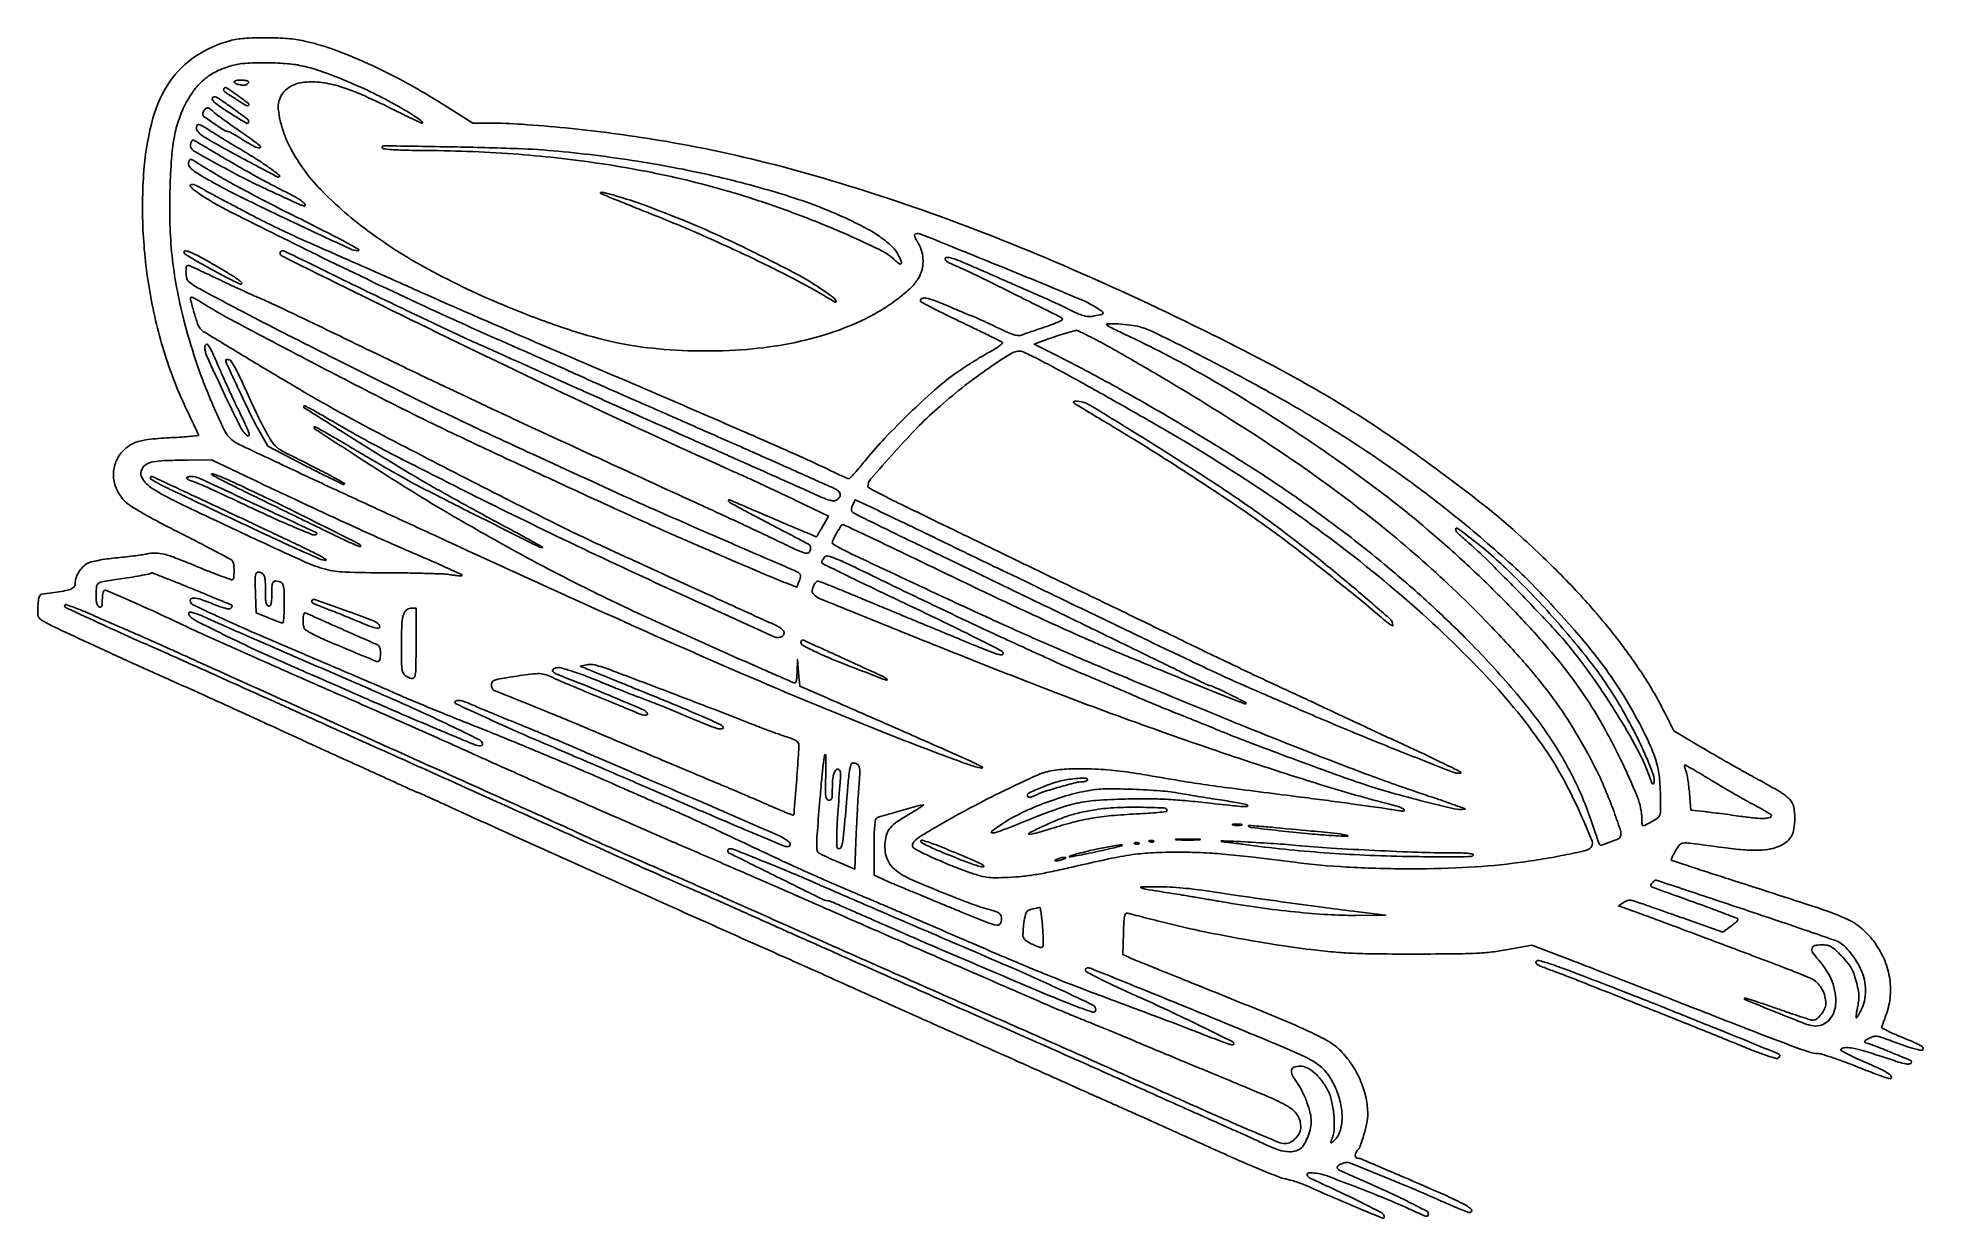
# Model space of a CAD drawing. Extents: x 59 to 961, y 231 to 796.
import ezdxf

# ---------------------------------------------------------------- set-up
doc = ezdxf.new("R2010")
doc.units = 0

msp = doc.modelspace()

# ---------------------------------------------------------------- linework, layer by layer
for points in [[(151, 794.417338, 0.083108), (134.500223, 786.973995, 0.096194), (122.278115, 774.848834, 0.08242), (114.223149, 757.428744, 0.045315), (110.051634, 734.251584, 0.033639), (109.441869, 704.151503, 0.031793), (112.827076, 673.658663, 0.032197), (119.978586, 644.24422, 0.036957), (130.613016, 617.366172, -0.001548), (132.67801, 613.064321, -0.002453), (134.417573, 609.364829, -0.000554), (135.923098, 606.112419, -0.108528), (136, 605.762296, -0.386252), (135.817381, 605.561165, -0.001316), (132.254687, 605.226106, -0.005723), (128.138842, 604.897398, -0.003444), (123.25, 604.597035, 0.010063), (113.044115, 603.834283, 0.044797), (107.142165, 602.734326, 0.073738), (103.079985, 600.915387, 0.067069), (99.570989, 597.946896, 0.097018), (96.230777, 592.390748, 0.101099), (95.298792, 586.067577, 0.097888), (96.921339, 579.72191, 0.085183), (100.887393, 574.112607, 0.055201), (103.783155, 571.79425, 0.011051), (109.455844, 568.372874, 0.009373), (117.349583, 564.041295, 0.003976), (128.084646, 558.518174, -0.002329), (137.112776, 553.910788, -0.003639), (144.837554, 549.851618, -0.001068), (151.506393, 546.26681, -0.122547), (152.234687, 545.602819, -0.123777), (152.811773, 543.978507, -0.023343), (152.965301, 540.808338, -0.018908), (152.851014, 537.643618, -0.243768), (152.25, 536.667983, -0.224742), (151.650804, 536.608872, -0.002044), (147.314063, 538.181559, -0.006433), (142.304099, 540.095102, -0.004051), (136.5, 542.452566, 0.004527), (125.217901, 547.022541, 0.031764), (119.574298, 548.844697, 0.061608), (115.439856, 549.367312, 0.050339), (111, 548.931184, -0.014042), (108.604304, 548.518891, -0.003882), (104.819878, 548.006478, -0.003917), (100.523078, 547.492803, -0.004091), (96.280434, 547.054403, 0.011168), (92.146927, 546.56806, 0.012362), (88.177648, 545.91047, 0.01179), (84.827324, 545.187684, 0.060371), (83.047361, 544.524491, 0.077422), (80.721436, 542.822254, 0.058923), (78.765796, 540.337323, 0.059026), (77.446886, 537.470119, 0.078466), (77, 534.640011, -0.20853), (76.309478, 533.05632, -0.112524), (74.433366, 531.971255, -0.03714), (70.467123, 531.059296, -0.003865), (61, 529.686282, 0.200692), (60.289209, 529.267506, 0.085017), (59.775732, 528.263214, 0.048154), (59.421578, 526.574921, 0.014375), (59.206323, 523.948971, 0.012522), (59.106815, 520.395951, 0.108504), (59.43972, 518.858245, 0.135675), (60.366968, 517.755296, 0.023476), (62.706323, 516.304623, 0.017706), (68.366832, 513.409821, 0.001094), (85.489444, 505.450426, 0.001709), (105.047853, 496.49177, 0.001625), (125, 487.513219, -0.00115), (138.931867, 481.259733, -0.000811), (154.563935, 474.169327, -0.000782), (170.905562, 466.694216, -0.000815), (187, 459.269909, 0.001332), (190.824866, 457.510305, 0.000449), (196.409375, 454.965252, 0.000447), (202.590054, 452.161866, 0.000512), (208.5, 449.494932, -0.000672), (214.505316, 446.782648, -0.000536), (220.975202, 443.841695, -0.000542), (226.961077, 441.105172, -0.001368), (231.309199, 439.097259, 0.001697), (234.716083, 437.52672, 0.00267), (237.65353, 436.20357, 0.000676), (240.226235, 435.065361, 0.104169), (240.536557, 435, -0.104746), (240.852861, 434.933002, -0.000334), (244.583845, 433.275207, -0.001862), (248.80076, 431.379282, -0.001162), (253.727357, 429.128365, 0.001546), (281.33064, 416.542234, 0.000542), (321.052992, 398.63021, 0.000518), (366.575122, 378.218936, 0.000474), (413.5, 357.290421, -0.000488), (422.517629, 353.268262, -0.000232), (434.115625, 348.075144, -0.00023), (446.232598, 342.636197, -0.000327), (457, 337.788616, 0.000487), (467.587884, 333.025941, 0.000375), (479.15, 327.849001, 0.000379), (489.963757, 323.026721, 0.000906), (498, 319.467793, -0.000718), (506.067446, 315.898689, -0.000295), (516.996875, 311.036928, -0.000292), (528.720395, 305.80544, -0.000375), (539.5, 300.977927, 0.000255), (550.024756, 296.261529, 0.000227), (560.975, 291.36713, 0.000228), (570.830425, 286.972824, 0.000702), (577.5, 284.013864, -0.001331), (584.438569, 280.925111, -0.000353), (595.500845, 275.955968, -0.000358), (608.075849, 270.285829, -0.000368), (620.524153, 264.651063, 0.003421), (632.394104, 259.365171, 0.004601), (643.219039, 254.751301, 0.003194), (652.343329, 251.029295, 0.048415), (655.62176, 250.071732, -0.021921), (657.986263, 249.514966, -0.010819), (660.938715, 248.612241, -0.010714), (663.967515, 247.541557, -0.01538), (666.597607, 246.454372, 0.003257), (679.023824, 240.961471, 0.003823), (690.875603, 235.92189, 0.000535), (702.071266, 231.276111, 0.303229), (702.743264, 231.40993, 0.167611), (702.868136, 231.666296, 0.067321), (702.862876, 232.061393, 0.056453), (702.739548, 232.523997, 0.045094), (702.508701, 232.985921, 0.137749), (701.363453, 234.038898, 0.001564), (691.974055, 238.767659, 0.00509), (681.757086, 243.743876, 0.004814), (671.25, 248.606309, -0.018796), (667.157091, 250.641208, -0.214819), (666.094754, 252.042662, -0.473736), (666.780102, 252.92678, -0.03471), (670.293824, 252.776129, -0.060441), (675.055686, 251.646217, -0.003538), (689.023704, 246.376094, -0.005946), (703.705302, 240.516275, -0.009198), (716.228043, 235.072893, 0.002402), (721.39616, 232.7424, 0.050215), (723.003878, 232.212326, 0.291766), (723.700538, 232.466339, 0.164816), (724, 233.350136, 0.279537), (723.202919, 234.664443, 0.004038), (714.722526, 238.997855, 0.008873), (703.890951, 244.184523, 0.004104), (689.639408, 250.559625, -0.0028), (682.781984, 253.60569, -0.048985), (680.67116, 254.818506, -0.32936), (680.381498, 255.707292, -0.187973), (681.139408, 256.620194, -0.019674), (682.138423, 257.123824, -0.018866), (683.187842, 257.555039, -0.019188), (684.141226, 257.864408, -0.062107), (684.797926, 257.964565, -0.103326), (686.775383, 257.607533, -0.000747), (702.422819, 251.24786, -0.00324), (717.969133, 244.784378, -0.004803), (731.5, 238.901823, 0.003959), (735.80542, 237.021388, 0.005751), (739.635937, 235.436216, 0.003061), (742.892106, 234.155461, 0.093084), (743.75, 233.996698, 0.254564), (744.67394, 234.502866, 0.341872), (744.593427, 235.417987, 0.070904), (742.687898, 236.967248, 0.018867), (739.25, 238.8603, 0.013293), (730.732018, 242.860228, 0.001717), (712.261267, 250.866332, 0.000346), (691.802687, 259.633987, 0.101392), (690.016309, 260, -0.251158), (689.318785, 260.373968, -0.1449), (689.031044, 261.308372, -0.102809), (689.270284, 262.526252, -0.096934), (689.97721, 263.57721, 0.110077), (691.458574, 265.908165, 0.016341), (693.190554, 271.238329, 0.019302), (694.579395, 276.843221, 0.051119), (695, 280.946452, 0.052194), (694.182981, 288.75193, 0.046037), (691.759081, 296.571277, 0.044744), (687.85747, 304.028536, 0.04334), (682.654676, 310.758806, 0.071636), (677.148786, 315.239106, 0.024978), (668.110041, 320.06122, 0.012565), (652.832097, 326.792638, 0.001917), (622, 339.323935, -0.000327), (607.044701, 345.346959, -0.00049), (593.991856, 350.628594, -0.000197), (582.800214, 355.175022, -0.010877), (580.716955, 356.075561), (577.933911, 357.351142), (578.216955, 367.425571, -0.005222), (578.420776, 372.712647, -0.031289), (578.727266, 375.449228, -0.076366), (579.199525, 376.843774, -0.338514), (579.933991, 377.18867, -0.008625), (580.962975, 376.946612, -0.000243), (585.372387, 375.826467, -0.000496), (590.557247, 374.50118, -0.000341), (596.433991, 372.988571, 0.010751), (612.214646, 369.275308, 0.006587), (630.962421, 365.544665, 0.006497), (650.314527, 362.217625, 0.008627), (668, 359.725191, 0.008605), (678.603153, 358.601901, 0.011518), (688.254532, 357.970757, 0.00846), (699.947153, 357.674309, 0.002449), (718, 357.610576, 0.001906), (736.684729, 357.707371, 0.010012), (746.948078, 358.005259, 0.017077), (754.432155, 358.629308, 0.016137), (762, 359.770077), (773.5, 361.885108), (791.5, 354.975216, -0.00098), (800.671375, 351.433843, -0.000329), (814.053125, 346.226421, -0.000327), (828.854397, 340.444245, -0.000374), (843, 334.89534, 0.000603), (878.432498, 321.014904, 0.004256), (895.720451, 314.435523, 0.005495), (906.300128, 310.643665, 0.083482), (910.128365, 310, -0.073443), (912.061046, 309.714578, -0.006646), (916.727779, 308.2375, -0.008511), (922.266537, 306.297845, -0.006554), (928.244398, 304, 0.003103), (934.104444, 301.700902, 0.004581), (939.277574, 299.7625, 0.002178), (943.693153, 298.175686, 0.085366), (944.714666, 298, 0.474666), (945.367193, 298.799627, 0.199081), (944.465495, 300.132084, 0.03527), (940.082461, 302.597219, 0.009056), (932.669436, 305.940719, -0.006312), (927.333714, 308.312134, -0.017223), (923.642678, 310.165223, -0.018358), (921.247397, 311.589464, -0.547183), (921.249573, 312.175406, -0.137177), (923.568081, 312.875052, -0.050626), (927.002539, 312.597147, -0.028791), (932.17404, 311.33449, -0.006644), (940.719166, 308.594192, 0.004068), (948.726191, 305.980895, 0.033464), (952.450075, 305.067879, 0.111166), (954.288222, 305.155977, 0.337361), (955, 306.090836, 0.302008), (954.593844, 306.701931, 0.001063), (946.104133, 310.246173, 0.005622), (938.249868, 313.402505, 0.018758), (933, 315.220421, -0.181874), (932.584889, 315.539714, -0.314187), (932.607199, 315.956164, -0.090835), (933.244735, 316.523569, -0.016817), (934.619535, 317.297016, -0.042443), (936.655658, 318.143489, -0.101195), (938.276661, 318.318343, -0.058351), (940.331826, 317.878535, -0.007353), (944.619535, 316.351693, 0.004468), (951.943331, 313.69599, 0.017633), (956.518686, 312.262249, 0.021115), (959.542734, 311.566353, 0.30966), (960.491476, 311.986207, 0.327653), (960.416434, 312.925938, 0.086335), (959.176313, 313.94033, 0.028284), (956.28335, 315.362175, 0.003167), (949.509118, 318.177883, -0.008216), (946.072576, 319.647149, -0.01345), (943.21773, 321.016884, -0.007066), (940.925093, 322.234987, -0.352437), (940.74273, 322.677883, -0.011854), (940.919131, 323.227057, -0.000704), (941.494204, 324.874128, -0.00106), (942.186034, 326.833365, -0.000781), (942.960084, 329, 0.066719), (944.819534, 337.662384, 0.062598), (944.395794, 346.705207, 0.061034), (941.714472, 355.568244, 0.057816), (936.937321, 363.699242, 0.0601), (930.604443, 370.272782, 0.069661), (923.178806, 374.773428, 0.022464), (909.826302, 379.812628, 0.00125), (867.5, 393.532082, -0.000682), (857.123068, 396.882581, -0.001111), (848.328164, 399.757137, -0.000116), (840.474457, 402.345419, -0.109326), (840.149069, 402.538865, -0.30926), (840.088874, 402.812185, -0.008447), (840.589434, 403.996193, -0.014635), (841.268211, 405.415332, -0.009157), (842.140979, 407.03705, -0.052678), (844.100763, 409.797972, -0.198587), (845.966571, 410.713507, -0.048618), (849.203142, 410.606468, -0.001038), (865, 408.504332, 0.012801), (874.611953, 407.454692, 0.029026), (881.919829, 407.270984, 0.038521), (887.629573, 407.901061, 0.065305), (892.191439, 409.399332, 0.058916), (895.527931, 411.516584, 0.100046), (897.620244, 414.060911, 0.084918), (898.764346, 417.520759, 0.033235), (899.185148, 422.549493, 0.058585), (898.64017, 427.98123, 0.136208), (896.738588, 431.565434, 0.070418), (892.431639, 434.989269, 0.007984), (881.569771, 441.137679, -0.002834), (875.583699, 444.445182, -0.001588), (868.340891, 448.531093, -0.001584), (861.048142, 452.706373, -0.00258), (854.888582, 456.30131), (841.277163, 464.339855), (837.029697, 472.919928, 0.030641), (826.495329, 491.278841, 0.021563), (812.554835, 510.588029, 0.019969), (795.714829, 530.245118, 0.016899), (776.426525, 549.66142, 0.005302), (765.560943, 559.668828, 0.010627), (756.73064, 567.296425, 0.009091), (746.745822, 575.256058, 0.002914), (731.634298, 586.720236, 0.011022), (704.619601, 606.052637, 0.014387), (679.041115, 622.459233, 0.013324), (651.052093, 638.295823, 0.007627), (616.5, 655.97786, 0.013324), (545.157686, 688.79227, 0.017276), (478.034309, 714.819946, 0.018852), (414.877583, 734.194849, 0.024242), (355.5, 746.943032, 0.008459), (334.030375, 750.102135, 0.007422), (311.509483, 752.688315, 0.00765), (290.695152, 754.444869, 0.017093), (274.826077, 754.995933), (267.152153, 755), (253.326077, 763.715042, 0.01529), (234.775949, 774.629987, 0.018817), (216.815153, 783.610261, 0.020682), (200.134995, 790.362742, 0.034073), (185.5, 794.494796, 0.035619), (177.744755, 795.554873, 0.016723), (167.62187, 795.870794, 0.016383), (157.739162, 795.52468, 0.04758)], [(185.184259, 782.46124, -0.030756), (193.947973, 780.046876, -0.014398), (204.969375, 775.909535, -0.013746), (216.78404, 770.698506, -0.014361), (228.120511, 764.916996, -0.006727), (235.246104, 760.895754, -0.017509), (240.227703, 757.756887, -0.030622), (242.947145, 755.652878, -0.692195), (242.701505, 755, -0.111863), (242.296255, 755.091814, -0.00049), (238.255454, 757.026733, -0.002336), (233.669481, 759.254659, -0.001468), (228.329061, 761.899515, 0.012029), (213.592905, 768.813996, 0.032075), (202.69153, 772.799911, 0.044607), (193.817589, 774.573364, 0.06127), (185.688737, 774.45719, 0.061903), (181.706401, 773.396416, 0.072718), (178.337685, 771.42646, 0.077549), (175.839569, 768.699754, 0.085453), (174.392518, 765.42778, 0.089511), (174.13932, 761.674513, 0.028896), (175.080132, 756.159458, 0.028252), (176.833752, 750.134389, 0.031542), (179.204483, 744.57029, 0.076425), (194.401745, 723.210676, 0.043226), (218.475744, 702.373764, 0.03694), (250.279624, 682.734316, 0.025068), (289, 665.012443, 0.015336), (314.118667, 655.887944, 0.02722), (335.375955, 650.156966, 0.029578), (355.864199, 647.065175, 0.022646), (378.5, 646.037843, 0.022973), (400.862347, 647.064275, 0.028832), (421.378045, 650.153473, 0.030999), (440.055211, 655.304045, 0.036599), (456.904406, 662.511799, 0.022831), (464.258381, 666.752156, 0.02374), (471.096453, 671.594436, 0.025192), (476.695576, 676.446198, 0.063295), (480.08529, 680.638003, 0.07227), (481.79615, 684.582048, 0.065356), (482.39249, 688.989995, 0.064928), (481.831291, 693.429982, 0.069522), (480.151673, 697.467507, -0.010855), (479.322636, 698.944989, -0.017157), (478.683877, 700.24957, -0.011394), (478.229414, 701.329842, -0.298639), (478.290545, 701.623878, -0.30092), (480.838292, 702.142444, -0.000614), (520.467546, 686.082276, -0.002427), (556.989082, 671.02234, -0.050124), (567.422699, 665.37473, -0.075384), (568.418718, 664.452818, -0.441588), (568.319057, 663.82787, -0.096615), (567.084993, 663.322974, -0.006055), (563.198547, 662.601244, -0.066662), (561.180633, 662.523768, -0.049006), (558.981237, 662.952887, -0.033037), (556.194539, 663.991234, -0.010557), (552.198547, 665.891231, 0.011675), (541.921413, 670.749622, 0.001861), (521.551961, 679.712771, 0.000826), (499.937463, 689.08547, 0.040422), (495.497005, 690.590108, 0.080905), (493.555574, 690.754446, 0.463409), (493.026457, 690.022442, 0.190873), (493.920987, 688.767368, 0.044654), (496.25, 687.539666, -0.014481), (506.605486, 682.855081, -0.002372), (526.332083, 673.11758, -0.000255), (548.472216, 662.043674, -0.283904), (549, 661.189083, -0.286372), (548.702402, 660.712096, -0.009411), (546.576563, 659.720768, -0.015368), (543.912194, 658.635553, -0.009768), (540.75, 657.529336, 0.001962), (537.401578, 656.416325, 0.00215), (534.162711, 655.310063, 0.002008), (531.400635, 654.34093, 0.01078), (529.910293, 653.774809, -0.106112), (528.06474, 653.452018, -0.064986), (525.877839, 653.823074, -0.031847), (522.630471, 655.051085, -0.005335), (516.592407, 657.86333, 0.001837), (512.441116, 659.832256, 0.002882), (508.856596, 661.491103, 0.000768), (505.722337, 662.913888, 0.106549), (505.322832, 663, -0.097691), (504.921467, 663.079175, -0.000761), (501.858593, 664.341943, -0.00276), (498.35044, 665.817277, -0.001765), (494.289937, 667.568316, 0.011817), (487.892819, 670.175772, 0.045957), (483.777219, 671.321703, 0.139), (481.733849, 671.123857, 0.399353), (481.183559, 669.949323, 0.193154), (481.690459, 669.351597, 0.001739), (486.999576, 666.571741, 0.005622), (493.199225, 663.441011, 0.003562), (500.49145, 659.925116, -0.001799), (507.818831, 656.424069, -0.00277), (514.129872, 653.337494, -0.000903), (519.568613, 650.627856, -0.080518), (520.298226, 650.101774, -0.438393), (520.276679, 649.575537, -0.01832), (518.629972, 648.279161, -0.021576), (516.327231, 646.746874, -0.012333), (513.42719, 645.08901, 0.011764), (509.855215, 643.05241, 0.005947), (505.447749, 640.328231, 0.005903), (500.960313, 637.405439, 0.008745), (497.103698, 634.729431, 0.026086), (487.910125, 627.35176, 0.010131), (475.95478, 616.243787, 0.010258), (464.160425, 604.353461, 0.019619), (455.278005, 594.25867, -0.004987), (452.335078, 590.709887, -0.007784), (449.723694, 587.719734, -0.003067), (447.447025, 585.224288, -0.209245), (446.934545, 585, -0.102259), (446.356624, 585.119444, -0.002081), (443.621398, 586.314054, -0.004815), (440.433347, 587.759111, -0.003208), (436.807263, 589.473375, 0.007578), (421.328865, 596.626088, 0.001643), (394.370842, 608.485374, 0.001411), (358.286785, 624.097023, 0.000641), (311, 644.325476, -0.000811), (292.768975, 652.131692, -0.000736), (273.9625, 660.253219, -0.000736), (257.15511, 667.570203, -0.002367), (246, 672.509081, 0.000494), (236.599185, 676.713443, 0.000358), (226.115625, 681.380627, 0.000361), (216.149821, 685.800156, 0.000788), (208.5, 689.171607, -0.001144), (188.659452, 697.932679, -0.005094), (177.075405, 703.221551, -0.007232), (167.638776, 707.814353, -0.004271), (156.5, 713.556174, -0.001043), (150.100419, 716.941594, -0.001259), (144.104025, 720.149142, -0.001069), (139.06721, 722.873632, -0.008545), (136.76902, 724.174487, 0.039631), (134.14403, 725.452032, 0.158288), (132.381376, 725.557474, 0.524008), (132.090511, 724.763695, 0.080706), (133.5, 723.325053, 0.041269), (149.361844, 713.55463, 0.003433), (192.651763, 691.959697, 0.004946), (240.887355, 668.898729, 0.006029), (286.5, 648.309119, -0.000884), (293.631925, 645.177687, -0.000797), (301.003125, 641.911591, -0.000798), (307.60062, 638.963096, -0.002534), (312, 636.961684, 0.002949), (316.838561, 634.765324, 0.000566), (325.640625, 630.844225, 0.000603), (335.922574, 626.292667, 0.000556), (346.5, 621.639602, -0.000301), (372.630473, 610.160537, -0.000392), (396.538567, 599.618154, -0.000353), (416.34966, 590.84704, -0.002469), (426, 586.509154, 0.001451), (429.224788, 585.05169, 0.001154), (432.713941, 583.496584, 0.001166), (435.954101, 582.070438, 0.002932), (438.324055, 581.050413, -0.0395), (441.39603, 579.452946, -0.160378), (442.726975, 577.854259, -0.254877), (442.529925, 576.259195, -0.096999), (440.843891, 574.671523, -0.156139), (439.612732, 574.35428, -0.052901), (437.765297, 574.658652, -0.03142), (435.061791, 575.590138, -0.008171), (430.843891, 577.42823, 0.001727), (425.353828, 579.90537, 0.000127), (410.24526, 586.655103, 0.000177), (392.220604, 594.694493, 0.000134), (372.437846, 603.503323, -0.000066), (352.933495, 612.185023, -0.000097), (335.777832, 619.827982, -0.000045), (321.164163, 626.343447, -0.001786), (317.937846, 627.796081, 0.001333), (312.241746, 630.366937, 0.000082), (295.25014, 637.97808, 0.000122), (278.554442, 645.448499, 0.000581), (269, 649.707469, -0.005879), (258.10622, 654.702474, -0.000895), (236.50923, 664.96146, -0.001083), (214.016931, 675.755007, -0.00231), (196.690864, 684.214521, 0.000938), (189.060474, 687.966054, 0.001517), (182.553822, 691.125515, 0.000209), (176.761356, 693.913506, 0.112513), (176.381847, 694, 0.792677), (175.789042, 691.471345, 0.001193), (245.625899, 657.030117, 0.004117), (319.929334, 621.362114, 0.004624), (392, 588.303323, -0.002288), (398.658881, 585.286457, -0.001272), (406.751706, 581.550254, -0.001268), (414.924791, 577.726514, -0.002051), (421.85687, 574.427113), (437.213741, 567.040436), (434.46053, 562.270218, -0.000446), (433.393869, 560.425916, -0.000691), (432.469741, 558.83641, -0.000196), (431.662749, 557.454029, -0.022914), (431.549588, 557.279262, -0.350136), (431.282671, 557.203441, -0.000179), (422.729177, 560.791394, -0.001848), (412.420243, 565.164929, -0.000764), (398.5, 571.156539, 0.00068), (391.612317, 574.122525, 0.020121), (389.834688, 574.801849, 0.304677), (389.389472, 574.680215, 0.327563), (389.354081, 574.236102, 0.127204), (390.037831, 573.580779, 0.001606), (395.338352, 570.630399, 0.004583), (401.53944, 567.27859, 0.002972), (408.768126, 563.511351, -0.001479), (416.004111, 559.767748, -0.002291), (422.226779, 556.488683, -0.000689), (427.611266, 553.610173, -0.072625), (428.280484, 553.114703, -0.144136), (428.52495, 552.669532, -0.054026), (428.602433, 551.954528, -0.047819), (428.521418, 551.10936, -0.041803), (428.280484, 550.254409, -0.253431), (427.270202, 549.3752, -0.13335), (425.559776, 549.452919, -0.032389), (422.186841, 550.781758, -0.002266), (413, 555.158321, 0.002141), (405.845051, 558.569092, 0.000853), (396.003125, 563.188628, 0.000844), (385.36786, 568.136578, 0.001061), (375.5, 572.681848, -0.000146), (334.877217, 591.303175, -0.000467), (307.797678, 603.756499, -0.000681), (288.509961, 612.680224, -0.001718), (274.5, 619.243919, 0.000187), (267.368064, 622.611916, 0.000169), (259.996875, 626.086477, 0.00017), (253.397411, 629.191804, 0.000545), (249, 631.253306, -0.002664), (243.836111, 633.700885, -0.000337), (232.72105, 639.051127, -0.000395), (219.535236, 645.421928, -0.000329), (205.518467, 652.21926, 0.000968), (191.759201, 658.869993, 0.001331), (179.363912, 664.791259, 0.000845), (168.921118, 669.724097, 0.016037), (165.604686, 671.155818, -0.011329), (162.83205, 672.321939, -0.002179), (157.865762, 674.57042, -0.002319), (152.09356, 677.246599, -0.002136), (146.18555, 680.049965, 0.002136), (140.571541, 682.713822, 0.003319), (135.704695, 684.958427, 0.001012), (131.469737, 686.867296, 0.105753), (130.849331, 687, 0.386987), (130.085396, 686.30459, 0.036374), (130.026972, 683.539791, 0.037181), (130.393132, 680.647177, 0.175118), (131.25, 679.240015, 0.045741), (136.226754, 675.938741, 0.002259), (153.60883, 666.672763, 0.003407), (175.418414, 655.362083, 0.001926), (202, 641.934385, 0.001477), (237.779336, 624.165019, 0.003746), (263.905868, 611.528078, 0.003044), (293.134851, 597.877161, 0.000704), (342.5, 575.271233, 0.003626), (353.176721, 570.493437, 0.000481), (375.845011, 560.572114, 0.000607), (399.807336, 550.146496, 0.001132), (419.25, 541.767633, -0.013043), (422.543738, 540.254174, -0.142654), (423.608461, 539.281588, -0.200295), (423.79892, 538.036882, -0.029959), (423.02635, 535.569306), (422.0527, 533.008412), (416.77635, 535.084587, -0.007086), (407.879324, 538.731887, -0.000755), (387.333402, 547.533426, -0.000973), (366.705213, 556.454704, -0.003433), (353.5, 562.304339, -0.001389), (330.118125, 572.932904, -0.000911), (303.244606, 585.298132, -0.000916), (277.307407, 597.347574, -0.001897), (257.105636, 606.871066, -0.006279), (227.630086, 621.360117, -0.002884), (189.565371, 640.945394, -0.002258), (153.15721, 660.154364, -0.017832), (136.65552, 669.727007, 0.009953), (135.156579, 670.628402, 0.015885), (133.837585, 671.331501, 0.009826), (132.739623, 671.84615, 0.310451), (132.46118, 671.794513, 0.266929), (132.152434, 670.650975, 0.005326), (133.810173, 664.629332, 0.009372), (135.568779, 658.904479, 0.099082), (136.765197, 656.787001, 0.078311), (138.81036, 655.055027, 0.000561), (158.111346, 643.34742, 0.002442), (177.66473, 631.646818, 0.003281), (195.5, 621.249727, 0.009804), (218.977627, 608.374406, 0.001988), (261.150056, 586.524089, 0.002059), (303.630736, 564.94841, 0.008641), (329.431875, 552.531339, 0.00057), (348.881184, 543.608587, 0.000202), (376.759044, 530.871109, 0.000072), (405.772346, 517.634037, 0.003973), (411.25, 515.188246, -0.038199), (414.050874, 513.700197, -0.104547), (415.646733, 512.143258, -0.208864), (415.902266, 510.71958, -0.198292), (415.037997, 509.523483, -0.250316), (411.239918, 509.2838, -0.000634), (360.906446, 532.294488, -0.004168), (310.192198, 556.070753, -0.004882), (262.5, 579.492386, -0.001047), (236.035411, 592.880981, -0.004503), (220.370582, 601.025525, -0.006772), (208.208054, 607.701698, -0.005301), (195.18794, 615.263292, 0.00615), (191.96792, 617.126061, 0.009974), (189.181455, 618.620256, 0.004045), (186.803397, 619.810855, 0.320737), (186.412583, 619.745917, 0.480609), (186.505285, 618.911406, 0.00034), (208.039578, 605.306604, 0.003397), (228.397538, 592.656875, 0.006431), (245, 582.787635, 0.003135), (252.74935, 578.379498, 0.001602), (262.528125, 572.938921, 0.001592), (272.640486, 567.397057, 0.002392), (281.5, 562.633199, -0.002136), (289.094136, 558.554773, -0.003806), (295.302976, 555.124639, -0.001241), (300.458448, 552.208143, -0.769461), (300.403749, 552.001016, -0.116636), (298.787705, 552.381613, -0.000198), (273.124908, 565.221675, -0.001665), (250.036572, 576.881427, -0.006071), (235.5, 584.507009, -0.005628), (230.884646, 587.067576, -0.001779), (224.049897, 590.992968, -0.001776), (216.458297, 595.425104, -0.001972), (209.159225, 599.760129, 0.002566), (202.481337, 603.71549, 0.004234), (196.793714, 606.980646, 0.000743), (191.771699, 609.797598, 0.335584), (191.414745, 609.748078, 0.477038), (191.51888, 608.758272, 0.000399), (214.762393, 593.696855, 0.003683), (236.623118, 579.783582, 0.007547), (254, 569.264789, 0.006561), (288.161062, 549.881285, 0.009764), (318.596463, 533.902019, 0.008597), (352.340348, 517.737243, 0.003785), (397.5, 497.463007, 0.000178), (406.022193, 493.717886, 0.000273), (413.404688, 490.481555, 0.000087), (419.805386, 487.681119, 0.007969), (420.75, 487.285838, 0.322561), (421.330173, 487.430075, 0.111336), (421.753475, 488.24055, 0.046432), (422.029658, 489.881322, 0.011126), (422.172599, 492.643011), (422.345198, 498.5), (422.922599, 492.097705), (423.5, 485.695409), (436, 480.278473, -0.001025), (451.864976, 473.364652, -0.000419), (473.391723, 463.909427, -0.000342), (494.253574, 454.708351, -0.002404), (504.390223, 450.170954, -0.016882), (510.599646, 447.098802, -0.86136), (510.37862, 446.482829, -0.03645), (504.763243, 448.029013, -0.004103), (492.335362, 452.562213, -0.007154), (447.981446, 469.8818, -0.004937), (398.24721, 490.7019, -0.004043), (339.356927, 516.607525, -0.00212), (266.5, 549.734739, -0.000008), (255.576396, 554.757786, -0.000005), (243.409375, 560.352983, -0.000006), (231.85464, 565.666919, -0.000012), (223, 569.73948, -0.001064), (199.101599, 580.793593, -0.00128), (176.676666, 591.294049, -0.000436), (156.512804, 600.820262, -0.030735), (153.257731, 602.614105, -0.138544), (148.429275, 608.005945, -0.014973), (141.464196, 623.393503, -0.01839), (134.571566, 641.798503, -0.01784), (128.972917, 660.846077, -0.01667), (125.513012, 676.549305, -0.019803), (123.335614, 691.573046, -0.019343), (122.320232, 707.018185, -0.014662), (122.36024, 724, -0.009586), (123.067899, 737.904709, -0.025569), (124.267764, 747.760345, -0.034168), (126.191023, 755.599606, -0.036915), (129.128135, 762.89608, -0.039876), (133.501604, 770.255388, -0.06121), (138.484911, 775.733019, -0.063369), (144.509359, 779.71269, -0.04649), (152, 782.569027, -0.052942), (158.169134, 783.600098, -0.015768), (167.729141, 783.870576, -0.016388), (177.601866, 783.514796, -0.034649)], [(153, 774.844078, 0.303449), (153.519497, 774.066913, 0.041096), (155.483221, 773.437497, 0.04274), (157.622909, 773.130288, 0.153885), (158.943165, 773.464874, 0.092952), (159.847929, 774.289256, 0.39521), (159.777196, 774.952405, 0.148932), (158.726769, 775.4166, 0.024746), (156.497057, 775.575026, 0.02173), (155.156695, 775.545531, 0.035164), (154.02726, 775.391258, 0.039641), (153.212229, 775.152216, 0.311053)], [(142.582598, 767.133647, 0.312253), (142.636953, 766.084166, 0.054199), (144.089737, 764.571959, 0.028625), (146.966365, 762.430592, 0.006023), (152.243462, 759.043468, 0.006824), (158.980332, 754.959882, 0.519018), (159.962891, 755.406002, 0.284394), (159.386497, 756.905137, 0.006075), (152.766719, 761.807453, 0.002117), (146.734666, 766.123328, 0.033749), (144.591155, 767.435584, 0.146511), (143.425963, 767.660783, 0.233402)], [(148, 771.077077, 0.249617), (148.602739, 769.944979, 0.006188), (153.671189, 766.624683, 0.005471), (158.853924, 763.399662, 0.345624), (159.853361, 763.520027, 0.077782), (160.005298, 763.728349, 0.099576), (160.069946, 763.956257, 0.114382), (160.03804, 764.16754, 0.131179), (159.916667, 764.331061, 0.008201), (156.478522, 766.972018, 0.008087), (152.939726, 769.511412, 0.003458), (149.652986, 771.756826, 0.1492), (148.856198, 772, 0.106973), (148.52953, 771.929302, 0.09948), (148.251508, 771.728891, 0.095893), (148.065117, 771.429407, 0.091632)], [(139.197691, 761.797691, 0.044669), (138.739328, 761.249197, 0.036859), (138.351822, 760.592588, 0.038287), (138.085659, 759.931834, 0.076749), (138, 759.377077, 0.240122), (138.595823, 758.207944, 0.006406), (143.469864, 754.762483, 0.008608), (148.334251, 751.53842, 0.142987), (150.178518, 751, -0.125902), (150.674868, 750.873004, -0.003808), (152.549659, 749.827791, -0.007316), (154.745793, 748.538566, -0.004965), (157.209805, 747.0095, 0.013062), (161.21567, 744.612575, 0.03993), (164.087557, 743.28409, 0.169515), (165.293834, 743.262843, 0.484951), (165.539314, 743.936389, 0.092898), (165.014216, 744.51281, 0.00253), (162.272318, 746.561239, 0.005158), (159.000701, 748.927912, 0.003504), (155.230297, 751.55712, -0.00395), (151.31786, 754.290557, -0.004471), (147.608534, 756.976169, -0.004087), (144.49609, 759.31185, -0.024477), (142.947691, 760.618422, 0.021657), (141.612343, 761.758166, 0.089877), (140.678138, 762.249228, 0.157838), (139.918143, 762.242834, 0.116496)], [(135.627195, 754.293862, 0.208465), (135.019057, 752.745969, 0.159628), (135.655073, 751.021149, 0.075736), (137.817152, 749.007961, 0.021213), (141.75, 746.563306, 0.003624), (152.657087, 740.512609, 0.003767), (163.51107, 734.699501, 0.00048), (174.01444, 729.188477, 0.327964), (174.613282, 729.279949, 0.455279), (174.549419, 730.203068, 0.007346), (169.820033, 733.669915, 0.0132), (163.703721, 737.77815, 0.007206), (156, 742.508323, -0.001948), (151.294884, 745.329622, -0.002018), (146.667051, 748.15472, -0.001944), (142.680141, 750.632136, -0.008717), (140.377195, 752.132144, 0.016416), (138.751785, 753.155553, 0.025507), (137.281225, 753.917575, 0.022946), (136.082413, 754.398069, 0.287749)], [(132.380002, 745.547887, 0.051007), (132.210426, 744.92174, 0.044035), (132.159668, 744.242076, 0.046273), (132.226646, 743.612277, 0.08902), (132.412418, 743.14171, 0.126863), (134.186638, 741.438969, 0.002382), (145.52207, 735.132568, 0.006518), (157.090396, 728.963643, 0.010884), (167, 724.114318, -0.000275), (171.692105, 721.940348, -0.000294), (176.280846, 719.807921, -0.000279), (180.224974, 717.969556, -0.001373), (182.445434, 716.925652, 0.011556), (183.986811, 716.238971, 0.017872), (185.350778, 715.725175, 0.012507), (186.474143, 715.378292, 0.271352), (186.795569, 715.462236, 0.412039), (186.799273, 716.459323, 0.051513), (184.955296, 717.980889, 0.02466), (181.217051, 720.209765, 0.004538), (174.089656, 723.913675, -0.006318), (168.527056, 726.829605, -0.003096), (161.511976, 730.677005, -0.003071), (154.26983, 734.765924, -0.004455), (147.931609, 738.471386, 0.001008), (142.426139, 741.741131, 0.001637), (137.733379, 744.49472, 0.000211), (133.548405, 746.929606, 0.132396), (133.287219, 747, 0.229404), (133.119609, 746.918827, 0.027598), (132.876354, 746.573442, 0.028364), (132.618938, 746.104155, 0.01965)], [(308, 741.565447, -0.016378), (348.391619, 736.394301, -0.018441), (386.775142, 728.734824, -0.019909), (420.987415, 719.131571, -0.033697), (448.608612, 708.072574, -0.016289), (456.869273, 703.763819, -0.030573), (463.188655, 699.673255, -0.038334), (467.757304, 695.728589, -0.076318), (470.564738, 691.874811, -0.018013), (471.909452, 689.027535, -0.219351), (471.878097, 687.851619, -0.463034), (471.130034, 687.664589, -0.033084), (469.25, 689.211283, 0.075858), (461.523042, 694.533311, 0.010604), (443.835764, 702.655952, 0.012238), (422.809131, 711.17211, 0.011576), (401, 718.818095, 0.022827), (364.360957, 728.895115, 0.020059), (325.344425, 736.101352, 0.01901), (283.781952, 740.460953, 0.015956), (239.5, 741.993132, -0.006386), (233.818393, 742.080915, -0.01054), (229.02353, 742.317486, -0.007535), (225.177419, 742.646929, -0.128834), (224, 743.085781, -0.737883), (224.353273, 744.174988, -0.000964), (257.5998, 743.637395, -0.004087), (288.494365, 742.825554, -0.015034)], [(131.373443, 736.530794, 0.198879), (131.418696, 734.805802, 0.106083), (132.697463, 733.052821, 0.045875), (135.660584, 730.858165, 0.008088), (141.641714, 727.356675, 0.014508), (156.753642, 719.403701, 0.003731), (181.617198, 707.455468, 0.001044), (208.464504, 694.868059, 0.110374), (212.394636, 694.003738, 0.761659), (212.555107, 694.593711, 0.009423), (207.225902, 697.61452, 0.006746), (197.943933, 702.486333, 0.001246), (180.702776, 711.18708, -0.003296), (165.344987, 719.016568, -0.006181), (153.049887, 725.581192, -0.007546), (142.964033, 731.327455, -0.011771), (134.474712, 736.608526, 0.012748), (132.976893, 737.536241, 0.139421), (132.297782, 737.711091, 0.252024), (131.827917, 737.442796, 0.047986)], [(335.068499, 720.396493, -0.016016), (349.749114, 715.546192, -0.009422), (366.985087, 708.861597, -0.009037), (385.092599, 701.058459, -0.009667), (402.5, 692.771955, -0.00182), (415.966862, 685.977555, -0.008479), (423.650078, 681.900521, -0.013416), (429.373212, 678.534563, -0.011302), (435.25, 674.675188, -0.011739), (439.50558, 671.590849, -0.121168), (440.856822, 669.916459, -0.712275), (440.381922, 669.455226, -0.019831), (436.75, 671.471024, 0.017341), (420.343454, 680.684158, 0.008504), (398.868604, 691.323407, 0.008109), (375.018854, 702.167968, 0.008385), (351.093334, 712.10831, -0.001112), (342.466899, 715.54607, -0.00178), (335.118813, 718.523753, -0.000321), (328.641727, 721.180214, -0.09921), (328.176667, 721.49, -0.58274), (328.278147, 721.856865, -0.101098), (329.198352, 721.897524, -0.026223), (331.420406, 721.424401, -0.006212)], [(129.007702, 693.25, 0.249747), (129.432887, 692.471241, 0.010334), (132.212795, 690.724897, 0.009204), (136.833085, 688.068293, 0.001423), (146.102029, 682.997781, 0.00452), (149.703634, 681.082811, 0.006612), (152.910793, 679.468098, 0.003482), (155.642747, 678.161086, 0.110261), (156.364342, 678, 0.656135), (156.639213, 678.633387, 0.049886), (154.717662, 680.316002, 0.019242), (150.373378, 683.168654, 0.004918), (143.123751, 687.442826, 0.005523), (136.11412, 691.380625, 0.027633), (132.049636, 693.321671, 0.0657), (129.768526, 693.926233, 0.455275)], [(586.039901, 657.561165, -0.049193), (592.47478, 655.168646, -0.003431), (609.769807, 646.575395, -0.005099), (629.358103, 636.422423, -0.004899), (649, 625.738111, -0.013345), (680.935974, 606.82506, -0.01511), (710.493645, 586.966626, -0.015276), (738.51155, 565.563116, -0.014275), (765.826662, 542.016052, -0.014777), (773.810764, 534.281085, -0.006939), (783.692098, 523.839054, -0.006844), (793.810666, 512.538045, -0.009165), (802.654948, 502, -0.022661), (812.545708, 488.56452, -0.018548), (821.903056, 473.376862, -0.018894), (829.448744, 458.78728, -0.047607), (833.482937, 447.539901, -0.039739), (834.447329, 441.915258, -0.014814), (834.934359, 433.9074, -0.009622), (835.028346, 425.992711, -0.145289), (834.234687, 423.389532, -0.105137), (833.246212, 422.417901, -0.012086), (830.562035, 420.797484, -0.011422), (827.796825, 419.300759, -0.118873), (826.54966, 419, -0.333844), (826.334607, 419.161598, -0.026256), (826.161463, 419.902894, -0.027427), (826.039651, 420.895423, -0.016821), (826, 422.073683, 0.097047), (823.920613, 432.686111, 0.016773), (815.5228, 451.465053, 0.019057), (804.822725, 471.421259, 0.026629), (793.670446, 488.313082, 0.018832), (781.169356, 503.94941, 0.012507), (765.732031, 520.954784, 0.011753), (748.22283, 538.456168, 0.010823), (729.431453, 555.615232, 0.020055), (695.989058, 582.563614, 0.014842), (657.012436, 609.71771, 0.01486), (616.570965, 634.462153, 0.02036), (578.700393, 654.113537, -0.003211), (575.66716, 655.557737, -0.004662), (573.01066, 656.874265, -0.002428), (570.779711, 658.019581, -0.076713), (570.283727, 658.38294, -0.667192), (570.571614, 659.080652, -0.01371), (575.692931, 658.954183, -0.01789), (581.451196, 658.44681, -0.033512)], [(139, 648.076303, 0.107016), (139.979383, 643.552844, 0.003522), (147.784314, 626.689934, 0.004286), (155.725463, 610.212695, 0.081189), (159.040175, 605.566667, 0.384765), (159.862509, 605.521831, 0.305608), (160.135351, 606.411824, 0.033005), (158.720711, 610.150791, 0.006638), (155.682344, 616.588531, -0.003722), (153.290971, 621.579773, -0.002169), (150.493584, 627.599444, -0.002169), (147.744222, 633.652643, -0.00367), (145.500427, 638.75, 0.006424), (142.37709, 645.740779, 0.043951), (140.501745, 649.009579, 0.415397), (139.570105, 649.173984, 0.2442)], [(564.027539, 651.986154, -0.011049), (568.56695, 649.576679, -0.001968), (576.934378, 644.852137, -0.002127), (586.696384, 639.234225, -0.001917), (596.755341, 633.336604, -0.010992), (644.534537, 603.640012, -0.016648), (684.608224, 575.549207, -0.01847), (719.36634, 547.348841, -0.020005), (751, 517.369623, -0.01162), (768.611755, 498.426832, -0.0203), (782.17107, 481.835344, -0.022767), (793.228492, 465.639652, -0.020726), (803.143485, 448, -0.015825), (807.921665, 437.823628, -0.013797), (812.28412, 426.893253, -0.007973), (815.802799, 416.824671, -0.173373), (815.731683, 413.74316, -0.202257), (814.690795, 412.660082, -0.014556), (810.738285, 411.095047, -0.012229), (806.679527, 409.734452, -0.350117), (805.719119, 410.11201, -0.048177), (805.576105, 410.426835, -0.000311), (804.585551, 413.323528, -0.001249), (803.463366, 416.638911, -0.000797), (802.174057, 420.5, 0.035245), (793.549298, 441.413604, 0.032781), (781.889247, 461.444781, 0.028369), (766.133399, 482.195863, 0.016367), (745.007378, 505.385365, 0.014041), (725.573308, 524.272063, 0.012182), (704.185591, 542.980328, 0.011817), (681.207701, 561.209933, 0.011221), (657, 578.660778, 0.010939), (632.797977, 594.527013, 0.006439), (603.224423, 612.477274, 0.006431), (573.068041, 629.735231, 0.010528), (547.037957, 643.48163), (535.575914, 649.229394), (540.537957, 651.157595, -0.011187), (543.841176, 652.35685, -0.005513), (548.089543, 653.740524, -0.005513), (552.369155, 655.030716, -0.01114), (555.772197, 655.934189, -0.171914), (555.979178, 655.912737, -0.000578), (558.309485, 654.801601, -0.003051), (560.947469, 653.520175, -0.001896)], [(149, 641.816373, 0.109176), (149.373334, 640.126966, 0.000811), (155.444469, 627.116532, 0.003128), (161.124256, 615.190858, 0.014921), (164.612489, 608.5), (169.091725, 600.5), (187.111913, 591.149384, 0.003355), (194.059762, 587.603132, 0.005496), (199.997115, 584.703956, 0.00127), (205.19162, 582.253993, 0.315803), (205.671486, 582.338153, 0.501003), (205.591001, 582.895162, 0.001728), (198.679808, 586.625483, 0.005699), (189.921041, 591.186354, 0.00235), (177.960757, 597.171591, -0.025298), (174.821714, 598.926919, -0.058379), (172.718132, 600.617884, -0.050598), (170.890632, 602.896483, -0.015184), (168.583999, 606.705546, -0.012181), (166.693883, 610.251067, -0.003882), (164.051206, 615.616629, -0.003872), (161.198925, 621.641731, -0.004309), (158.542066, 627.5, 0.006465), (155.782458, 633.515731, 0.014895), (153.516094, 637.946504, 0.012503), (151.653749, 641.142565, 0.209699), (150.668824, 641.823324, 0.017989), (150.028905, 641.923575, 0.030907), (149.490217, 641.954653, 0.033672), (149.09573, 641.926405, 0.374119)], [(541.82623, 639.849257, -0.005783), (556.531265, 631.882762, -0.002049), (577.396291, 620.152694, -0.002072), (598.335283, 608.152887, -0.005177), (613.5, 599.167703, -0.018774), (665.188461, 565.096666, -0.022292), (711.19017, 529.031277, -0.024293), (749.659793, 492.609374, -0.03833), (778.491633, 457.5, -0.02545), (787.447009, 443.216713, -0.02001), (795.707439, 426.919437, -0.011335), (802.281586, 411.644995, -0.365309), (801.108976, 408.067351, -0.085802), (797.860435, 406.760836, -0.005262), (787.597074, 404.6731, -0.008273), (775.999165, 402.639147, -0.008625), (764.5, 401.02089, -0.018947), (740.37122, 398.973029, -0.012825), (712.774661, 398.38983, -0.012757), (684.924598, 399.226449, -0.017576), (660, 401.493128, 0.002028), (638.99827, 404.06352, 0.0076), (625.779341, 405.423597, 0.01112), (615.341775, 406.103941, 0.009978), (604.5, 406.352222, 0.012724), (592.384349, 406.079511, 0.02364), (582.601232, 405.145112, 0.017299), (571.131909, 403.09252, 0.004009), (552, 398.820249, -0.006186), (543.196828, 396.894649, -0.011357), (535.97665, 395.578841, -0.013393), (529.620144, 394.742872, -0.01527), (523.5, 394.292594, -0.007803), (516.69704, 394.106835, -0.036725), (512.798407, 394.347777, -0.040745), (509.162607, 395.147784, -0.011058), (503.567769, 397.002753, -0.011376), (495.220942, 400.192364, -0.010411), (486.774865, 403.849078, -0.005546), (479.218199, 407.411193, -0.142359), (477.552402, 408.915212, -0.26866), (477.508755, 410.438312, -0.09419), (478.945369, 412.200014, -0.037275), (482.327209, 414.636628, -0.00594), (489.339614, 418.820631, -0.009749), (504.917037, 427.464202, -0.008432), (521.58668, 435.936406, -0.006469), (536.664225, 443.042322, -0.060435), (543.5, 445.207591, -0.03758), (552.059834, 446.160857, -0.018601), (562.999311, 446.145375, -0.017359), (575.146763, 445.25303, -0.016155), (587.5, 443.507781, 0.001641), (605.17399, 440.485293, 0.006009), (616.400672, 438.741731, 0.003589), (630.048372, 436.889701, 0.000308), (665, 432.423781, -0.001017), (676.18837, 430.97806, -0.001105), (687.065625, 429.52557, -0.001037), (696.379556, 428.241197, -0.005417), (701.5, 427.467622, 0.002313), (705.052917, 426.908281, 0.003093), (708.282188, 426.435613, 0.00216), (710.992745, 426.06791, 0.031946), (711.95, 426.004021, 0.363465), (712.430474, 426.404195, 0.322631), (712.143756, 427.005271, 0.045196), (709.849027, 428.005922, 0.017233), (706.5, 428.992241, -0.012374), (672.058577, 438.772872, -0.005961), (628.407291, 452.917568, -0.005689), (580.991497, 469.51234, -0.005884), (534.5, 487.001587, -0.001837), (502.469384, 499.618889, -0.001441), (467.827163, 513.528012, -0.000212), (433.166439, 527.577834, -0.073915), (430.739145, 529.010144, -0.04912), (429.819191, 529.918072, -0.12595), (429.421056, 530.756707, -0.108307), (429.444346, 531.764035, -0.031118), (429.90964, 533.262336, -0.031665), (430.38603, 534.310388, -0.041265), (430.956587, 535.195811, -0.046654), (431.533339, 535.817222, -0.184402), (432.012083, 536, -0.093401), (432.792502, 535.852933, -0.000977), (437.96507, 533.81999, -0.003085), (443.921047, 531.423106, -0.001995), (450.786834, 528.578689, 0.000355), (458.446827, 525.375757, 0.000272), (466.821758, 521.886209, 0.000275), (474.661867, 518.629565, 0.000653), (480.5, 516.217195, -0.000169), (486.086994, 513.91492, -0.000089), (493.037656, 511.046515, -0.000088), (500.161782, 508.103575, -0.000135), (506.330317, 505.552157, 0.003983), (514.76909, 502.137543, 0.030042), (518.857227, 500.79881, 0.169524), (520.344144, 500.917209, 0.455314), (520.619972, 501.805882, 0.13794), (519.482329, 502.851077, 0.00081), (506.575582, 509.363501, 0.003397), (492.0074, 516.561109, 0.002358), (475.452561, 524.504512, -0.000783), (455.336742, 534.078715, -0.003218), (443.193024, 539.978216, -0.00088), (434.389036, 544.34479, -0.284475), (434, 544.973233, -0.10464), (434.074616, 545.325863, -0.018291), (434.37392, 545.939782, -0.019149), (434.785585, 546.644816, -0.016148), (435.272918, 547.35856, -0.304238), (436.887153, 547.945504, -0.036049), (440.70382, 546.706047, -0.015391), (447.643175, 543.633298, -0.001429), (464.522918, 535.469308, 0.002292), (492.414493, 522.038722, 0.002461), (519.774014, 509.18325, 0.00259), (543.981529, 498.105962, 0.006795), (561.5, 490.483883, -0.000858), (568.175749, 487.673131, -0.000799), (575.003125, 484.771868, -0.000795), (581.063599, 482.173653, -0.002708), (585, 480.453311, 0.004099), (588.582008, 478.899706, 0.001929), (593.234375, 476.948155, 0.001911), (598.123548, 474.941284, 0.002691), (602.5, 473.191762, -0.001463), (607.120261, 471.357922, -0.000792), (612.79375, 469.076373, -0.000789), (618.561715, 466.735613, -0.001247), (623.5, 464.708098, 0.006737), (635.329096, 460.002523, 0.001845), (654.103185, 452.904974, 0.001953), (673.750729, 445.647312, 0.0038), (689.5, 440.034727, 0.013179), (703.875023, 435.455634, 0.008792), (720.555222, 430.938915, 0.005116), (736.37573, 427.123917, 0.094648), (741.5, 426.930853, 0.777977), (741.518608, 427.121322, 0.000964), (735.74375, 429.189618, 0.0033), (728.867856, 431.586306, 0.001863), (720.5, 434.406486, -0.009243), (695.826216, 443.12979, -0.004199), (663.861021, 455.407206, -0.003374), (623.828889, 471.482879, -0.001696), (573.5, 492.288483, -0.003151), (547.07899, 503.511865, -0.004171), (523.175077, 514.08183, -0.003042), (494.331244, 527.336827, -0.000869), (449.75, 548.247713, -0.006819), (445.629378, 550.258365, -0.010768), (442.157812, 552.106196, -0.004991), (439.301243, 553.744227, -0.266065), (439, 554.270259, -0.1205), (439.369689, 555.781968, -0.011323), (441.224733, 559.158871, -0.007599), (443.263759, 562.559143, -0.259454), (444.056154, 563, -0.110739), (444.582321, 562.882019, -0.00014), (454.346748, 558.267959, -0.001228), (465.275689, 553.066986, -0.000755), (478.122013, 546.890926, 0.001382), (513.899189, 529.745682, 0.003444), (540.174398, 517.464433, 0.004503), (561.814599, 507.765672, 0.005289), (582.5, 498.977114, 0.000633), (608.967695, 488.100075, 0.002775), (624.649208, 481.78029, 0.000676), (636.016202, 477.290246, 0.298479), (636.783297, 477.449963, 0.512988), (636.701076, 477.951255, 0.001138), (628.716343, 481.887238, 0.002334), (621.006667, 485.621324, 0.112059), (619.338249, 486, -0.112477), (618.9846, 486.080574, -0.000132), (612.200105, 489.343557, -0.001203), (604.611159, 493.018425, -0.000739), (595.687817, 497.382321, 0.000804), (570.797288, 509.550805, 0.000457), (540.650243, 524.194947, 0.000447), (509.042639, 539.477988, 0.00055), (479.517821, 553.68144, -0.001241), (467.957174, 559.262591, -0.001956), (458.066578, 564.115705, -0.000462), (449.424769, 568.408038, -0.081046), (448.594947, 569.005053, -0.136392), (448.27884, 569.564532, -0.074698), (448.204331, 570.354353, -0.058326), (448.37257, 571.325224, -0.03487), (448.783387, 572.423931), (449.912523, 574.902114), (460.706261, 569.827583, -0.001623), (466.171491, 567.236488, -0.000559), (474.057464, 563.455469, -0.000556), (482.742881, 559.267307, -0.000644), (491, 555.26122, 0.000338), (499.16243, 551.294884, 0.00031), (507.5625, 547.226519, 0.00031), (515.058187, 543.607637, 0.001025), (520, 541.238001, -0.000876), (525.52211, 538.592133, -0.000146), (536.109375, 533.492691, -0.00016), (548.55204, 527.490168, -0.000142), (561.5, 521.234214, 0.000763), (587.964159, 508.488256, 0.001365), (609.755397, 498.106972, 0.001424), (626.783973, 490.11086, 0.007931), (636, 485.991924, -0.001092), (639.543386, 484.466068, -0.00026), (645.4375, 481.90903, -0.000267), (652.20625, 478.964076, -0.000264), (659, 475.999665, 0.004413), (683.994201, 465.339604, 0.003891), (710.240126, 454.657281, 0.001125), (735.408231, 444.706792, 0.103107), (739.297067, 444.044196, 0.772478), (739.436063, 444.669861, 0.004653), (731.126997, 448.834625, 0.005237), (718.233231, 454.981363, 0.001226), (696.5, 464.999385, -0.001907), (694.235878, 466.046779, -0.000369), (690.15, 467.959543, -0.000392), (685.387533, 470.197885, -0.000362), (680.5, 472.504013, 0.000956), (674.643168, 475.258991, 0.000399), (666.7375, 478.951578, 0.000395), (658.269931, 482.89024, 0.000512), (650.5, 486.487261, -0.002224), (641.842964, 490.531007, -0.000984), (630.44375, 495.945006, -0.000974), (618.387919, 501.728824, -0.001312), (607.5, 507.013701, 0.000504), (596.153535, 512.543822, 0.000301), (582.646875, 519.099901, 0.000301), (569.187255, 525.613123, 0.000523), (558, 531.00399, -0.000326), (546.950824, 536.322965, -0.0002), (533.940625, 542.602844, -0.000201), (521.073137, 548.826572, -0.000359), (510.5, 553.955183, 0.000132), (500.5416, 558.791201, 0.0001), (489.629688, 564.084015, 0.000101), (479.397212, 569.042178, 0.000238), (471.75, 572.741248, -0.004231), (465.71199, 575.721669, -0.006821), (460.626562, 578.373247, -0.002058), (456.294488, 580.730782, -0.273611), (456, 581.228644, -0.180392), (457.289577, 584.686696, -0.004399), (468.730462, 597.660589, -0.010409), (480.579348, 610.320851, -0.021016), (490.521728, 619.688582, -0.012681), (502.421344, 629.475025, -0.015307), (514.092594, 638.025694, -0.011845), (524.288661, 644.676559, -0.13727), (528.82623, 645.988554, -0.109503), (529.729271, 645.796543, -0.00339), (533.192049, 644.189857, -0.006495), (537.256999, 642.205185, -0.004435)], [(554.55, 621.179963, 0.041208), (555.312581, 620.624262, 0.000536), (560.361562, 617.554386, 0.001547), (566.224406, 614.023051, 0.001015), (573, 609.989113, -0.006921), (589.907759, 599.650434, -0.003601), (610.722455, 586.313031, -0.003591), (631.100943, 572.837735, -0.007815), (646.5, 562.142375, -0.008774), (657.809815, 553.717628, -0.002916), (674.090902, 540.987306, -0.002898), (690.181072, 528.102003, -0.009157), (700.75, 519.211657, 0.008396), (703.148454, 517.187887, 0.015747), (705.164062, 515.647361, 0.013023), (706.726598, 514.589682, 0.592587), (707, 514.739359, 0.216209), (705.53058, 517.978657, 0.003318), (689.611566, 531.729037, 0.00873), (671.391664, 546.715774, 0.007243), (651.5, 562.0392, 0.013932), (626.697396, 579.524036, 0.007206), (594.794764, 600.052465, 0.002692), (562.378943, 620.015032, 0.137505), (555.297621, 622, 0.041366), (554.674659, 621.948373, 0.168105), (554.345372, 621.769139, 0.302915), (554.304978, 621.503626, 0.105744)], [(161.313889, 584.873751, 0.001424), (183.353366, 574.467088, 0.001741), (204.020576, 564.867897, 0.001886), (221.912068, 556.715218, 0.004772), (235, 550.960627, -0.001424), (247.865481, 545.406358, -0.005218), (255.967405, 541.78018, -0.002045), (261.81909, 539.058445, -0.529873), (261.893919, 538.585237, -0.205742), (261.565855, 538.466492, -0.00678), (260.146964, 538.568961, -0.011929), (258.444619, 538.756132, -0.007901), (256.5, 539.048374, 0.031061), (253.302338, 539.378469, 0.00293), (245.41805, 539.65377, 0.003743), (236.004597, 539.856726, 0.002938), (225.795489, 539.940389, -0.007533), (205.97168, 540.285059, -0.056558), (196.69491, 541.643926, -0.041811), (187.012776, 545.090819, -0.002975), (161, 557.069303, -0.0021), (126.099216, 573.571973, -0.028881), (113.8399, 580.327229, -0.113087), (109.152113, 585.026265, -0.273398), (109.032909, 589.75, -0.133636), (111.038819, 591.801257, -0.085251), (114.179453, 592.98622, -0.038685), (119.570321, 593.599975, -0.006005), (130.313889, 593.858095), (142.127778, 594)], [(113, 585.161561, 0.270651), (113.273279, 584.693687, 0.003305), (116.451562, 582.928741, 0.008697), (120.245735, 580.939396, 0.005447), (124.75, 578.737855, 0.000687), (161.318159, 561.417028, 0.003889), (180.89301, 552.363613, 0.003285), (193.655538, 546.681728, 0.108871), (196.929376, 546.033756, 0.733287), (197.008237, 546.30406, 0.015564), (195.248004, 547.402991, 0.013096), (192.538156, 548.886158, 0.00634), (189, 550.647582, 0.002095), (169.807137, 559.801817, 0.000836), (143.430088, 572.193399, 0.000048), (114.345075, 585.794413, 0.109768), (113.419894, 586, 0.190835), (113.259546, 585.936487, 0.088287), (113.123344, 585.753708, 0.068106), (113.030945, 585.482438, 0.048108)], [(130.431535, 585.110779, 0.109432), (130.804871, 584.726972, 0.02947), (131.545649, 584.300558, 0.028375), (132.466154, 583.904136, 0.026009), (133.452529, 583.60127, -0.04245), (135.136753, 583.022961, -0.001653), (141.13537, 580.351973, -0.002932), (148.213054, 577.122409, -0.002064), (156.136369, 573.410875, 0.003218), (170.840365, 566.564379, 0.007848), (181.783698, 561.760684, 0.004523), (190.231791, 558.298982, 0.17722), (192.223345, 558.241115, 0.677718), (192.276424, 559.158148, 0.000546), (164.037003, 572.325005, 0.000872), (136.264464, 585.17846, 0.108349), (132.517813, 586, 0.032336), (131.544928, 585.937015, 0.068508), (130.817682, 585.738791, 0.132211), (130.446434, 585.447196, 0.30815)], [(147.5, 584.037544, 0.003153), (159.490264, 578.099114, 0.000563), (181.966279, 567.174631, 0.000263), (205.633883, 555.719298, 0.010722), (210.840744, 553.338855, 0.016231), (212.086053, 552.848809, 0.04053), (213.029867, 552.596291, 0.109894), (213.513848, 552.614933, 0.503873), (213.601822, 552.835249, 0.138415), (212.46138, 553.881057, 0.000407), (194.215736, 563.063162, 0.002641), (175.610686, 572.284434, 0.003004), (157.688316, 580.916694, 0.006495), (148.214879, 585.25981, 0.029916), (142.560695, 587.369077, 0.883819), (142.344976, 586.886582, 0.019367)], [(742, 555.362796, -0.016583), (752.684941, 545.472335, -0.005088), (768.15784, 529.851849, -0.005004), (783.241541, 513.996657, -0.018192), (792.346259, 503.490989, -0.017952), (804.050038, 487.830544, -0.0148), (815.413428, 470.345633, -0.014931), (824.829696, 453.778741, -0.041734), (830.072721, 441.5, 0.016717), (830.625084, 440.003424, 0.057359), (831.122499, 439.096363, 0.247152), (831.4834, 438.913032, 0.349322), (831.749977, 439.131582, 0.142359), (831.436346, 443.548857, 0.014647), (827.488067, 453.348904, 0.017314), (821.927836, 464.951, 0.012998), (815.045411, 477.326937, 0.032321), (801.232283, 497.598328, 0.01794), (781.979816, 520.518968, 0.017921), (761.024117, 542.114949, 0.030819), (741.905609, 558.316157, 0.014181), (737.753683, 561.236651, 0.608777), (737.012734, 560.823119, 0.198307), (737.738678, 559.212623, 0.010535)], [(132.731769, 532.419606, -0.001115), (139.955794, 529.482196, -0.001782), (146.110836, 526.937797, -0.000327), (151.533546, 524.669301, -0.09744), (151.930394, 524.402939, -0.212913), (152.022825, 524.161657, -0.08039), (151.9443, 523.80061, -0.061167), (151.716573, 523.380545, -0.041634), (151.365096, 522.965096, -0.224482), (150.540168, 522.669798, -0.034987), (148.78657, 522.966902, -0.027596), (146.339956, 523.704884, -0.010748), (143.044225, 524.981763, 0.011499), (137.788633, 527.008884, 0.048917), (134.527634, 527.83243, 0.122773), (132.717545, 527.660485, 0.318059), (132, 526.646588, 0.287264), (133.163349, 524.788805, 0.00434), (145.194168, 519.077996, 0.006688), (163.341862, 510.949057, 0.001332), (196, 496.94488, -0.000216), (207.208349, 492.168202, -0.000295), (217.303125, 487.853917, -0.000191), (225.781814, 484.220567, -0.003419), (228.5, 483.032449, 0.004112), (236.085097, 479.729526, 0.002185), (245.529284, 475.757791, 0.002165), (255.306562, 471.745708, 0.003131), (263.983714, 468.29198, -0.003972), (278.73718, 462.390957, -0.001513), (299.210047, 453.940638, -0.001459), (319.310154, 445.504023, -0.005134), (332.167962, 439.906703, 0.001237), (337.572051, 437.503903, 0.00058), (344.577464, 434.419549, 0.000574), (351.9293, 431.202903, 0.000806), (358.5, 428.349612, -0.00342), (365.562868, 425.238611, -0.001671), (374.528125, 421.180167, -0.001658), (383.822684, 416.897866, -0.002402), (392, 413.04952, 0.001579), (409.923317, 404.578514, 0.003144), (424.177048, 398.005851, 0.003643), (437.034914, 392.287215, 0.00323), (450.5, 386.518909, -0.000628), (457.466655, 383.577277, -0.000463), (465.178125, 380.301309, -0.000467), (472.465955, 377.189299, -0.001044), (478, 374.806383, 0.000743), (520.120662, 356.639462, 0.004891), (541.30605, 347.783818, 0.006173), (560.681894, 340.183705, 0.001609), (592, 328.458335, -0.001481), (597.269176, 326.487114, -0.000837), (603.646875, 324.067427, -0.000835), (610.071591, 321.605301, -0.001371), (615.5, 319.497472, 0.001312), (625.136147, 315.754493, 0.017623), (628.718406, 314.516961, 0.062308), (630.442272, 314.21585, 0.428483), (631, 314.747179, 0.28556), (630.461434, 315.613284, 0.000542), (614.932573, 323.250779, 0.004039), (599.412967, 330.70793, 0.005173), (585, 337.309327, -0.004149), (574.825794, 341.944126, -0.008352), (566.89477, 345.799312, -0.00344), (560.551846, 349.06966, -0.278879), (560, 349.982112, -0.101123), (560.079371, 350.370547, -0.098412), (560.30511, 350.700995, -0.09744), (560.642244, 350.922369, -0.096992), (561.038674, 351, -0.09628), (562.888598, 350.640447, -0.000214), (589.276713, 339.966978, -0.001432), (618.910814, 327.866944, -0.000899), (653.5, 313.555239, -0.01195), (665.155418, 308.378048, -0.050862), (671.670971, 304.440976, -0.075732), (675.911717, 300.106271, -0.050401), (679.387301, 294.071777, -0.048365), (681.960638, 286.439088, -0.061385), (682.746317, 279.048384, -0.072285), (681.728141, 272.780115, -0.133252), (678.959419, 268.463275, -0.006196), (677.646034, 267.303954, -0.471301), (677.401875, 267.345883, -0.214191), (677.365994, 267.711338, -0.002823), (678.123335, 269.923954, 0.077349), (678.965939, 274.527287, 0.030831), (678.740821, 280.957374, 0.030986), (677.700484, 287.462185, 0.060736), (675.944893, 292.39589, 0.045357), (673.124889, 296.956054, 0.052652), (669.650071, 300.688267, 0.059741), (665.983893, 303.177907, 0.119872), (662.604108, 304, 0.083629), (659.778003, 303.523982, 0.265592), (658.563506, 302.133263, 0.170464), (658.888914, 299.807653, 0.036541), (661.050094, 296.280716, -0.03914), (663.710235, 291.888484, -0.029201), (665.957848, 286.687836, -0.029825), (667.499631, 281.51967, -0.059094), (667.978038, 277.274983, -0.062333), (667.490799, 273.557481, -0.040287), (666.060389, 269.453286, -0.040365), (664.136545, 265.90288, -0.126197), (662.150756, 264.080682, -0.092972), (659.26344, 263.168556, -0.063192), (655.808176, 263.188044, -0.05033), (651.740646, 264.150872, -0.027648), (647, 266.090071, 0.003023), (643.635489, 267.663863, 0.000954), (638.590625, 269.974928, 0.000953), (632.953824, 272.531192, 0.001058), (627.5, 274.978081, -0.000167), (620.58699, 278.064859, -0.000045), (609.653125, 282.952584, -0.000046), (597.247647, 288.500875, -0.000048), (585, 293.981324, 0.000351), (571.884494, 299.840553, 0.000233), (556.821875, 306.548532, 0.000234), (542.185223, 313.050423, 0.000457), (530.5, 318.221905, -0.000296), (496.6407, 333.193838, -0.000239), (460.290624, 349.313598, -0.000233), (427.305199, 363.978488, -0.000808), (406, 373.503646, 0.000722), (396.779524, 377.627842, 0.000581), (386.85, 382.038171, 0.000587), (377.664333, 386.09246, 0.001501), (371, 389.000723, -0.002207), (359.355805, 394.101754, -0.001056), (344.440703, 400.752049, -0.000615), (322.321903, 410.703045, -0.000132), (284, 428.012492, 0.00019), (269.798656, 434.42504, 0.000117), (253.0875, 441.958507, 0.000118), (236.56603, 449.397119, 0.000211), (223, 455.494349, -0.000132), (208.839878, 461.855879, -0.000059), (190.26875, 470.207604, -0.000059), (170.662549, 479.030383, -0.00008), (153, 486.984421, 0.000303), (137.310437, 494.041534, 0.000466), (123.717061, 500.130652, 0.000148), (111.927186, 505.394521, 0.013658), (110.185738, 506.115053, -0.016218), (106.578801, 507.629111, -0.000402), (90.321648, 515.098061, -0.000111), (73.030116, 523.063739, -0.064154), (72.083333, 523.657384, -0.159756), (71.970994, 523.834287, -0.109488), (71.963602, 524.073897, -0.087129), (72.064645, 524.341456, -0.062705), (72.260845, 524.594179, -0.286347), (72.774853, 524.713245, -0.004151), (75.85959, 523.627462, -0.009918), (79.485924, 522.235191, -0.006201), (83.677512, 520.468851, 0.0001), (88.616453, 518.316242, 0.000058), (94.552144, 515.731443, 0.000058), (100.50473, 513.140935, 0.000098), (105.5, 510.968896, -0.001921), (110.959093, 508.571467, -0.00073), (118.55625, 505.186906, -0.000723), (126.802489, 501.484411, -0.000885), (134.5, 497.998497, 0.000786), (144.402441, 493.511681, 0.00018), (161.165625, 485.955219, 0.000186), (180.494526, 477.259175, 0.000181), (200, 468.500883, -0.000159), (244.569735, 448.49064, -0.000316), (279.862402, 432.605118, -0.000352), (306.808133, 420.433304, -0.001725), (322, 413.494789, 0.00245), (328.148097, 410.697557, 0.000992), (336.55625, 406.941688, 0.000981), (345.618806, 402.936319, 0.001247), (354, 399.276654, -0.000844), (362.489464, 395.577859, -0.000621), (371.884375, 391.451773, -0.000627), (380.761315, 387.526703, -0.001401), (387.5, 384.514358, 0.001333), (410.531314, 374.215092, 0.000252), (452.646964, 355.541509, 0.000216), (494.917278, 336.846585, 0.001933), (513.5, 328.723281, -0.001792), (522.054433, 324.986636, -0.000333), (537.753125, 318.049718, -0.000357), (556.097461, 309.913498, -0.000325), (575, 301.49882, 0.000437), (618.683225, 282.064445, 0.003315), (639.358048, 273.051584, 0.003372), (652.131831, 267.685173, 0.098057), (655.591975, 267, 0.126597), (658.140082, 267.655673, 0.078448), (660.594583, 269.561736, 0.077003), (662.383857, 272.175787, 0.1121), (663, 274.889446, 0.131906), (661.577466, 280.187832, 0.124826), (657.67155, 284.192112, 0.036965), (648.741549, 288.791008, 0.002434), (622, 299.99666, -0.000262), (610.009257, 304.960093, -0.000286), (598.375, 309.790919, -0.000268), (588.424183, 313.935677, -0.001429), (583, 316.216615, 0.001646), (578.411987, 318.143591, 0.000726), (572.333083, 320.662885, 0.000718), (565.880449, 323.315253, 0.000966), (560.027518, 325.698101, -0.000983), (554.574205, 327.91848, -0.001099), (549.329494, 330.079434, -0.001011), (544.86922, 331.939237, -0.005852), (542.527518, 332.953603, 0.002381), (539.763427, 334.173792, 0.00012), (530.723708, 338.110402, 0.000193), (519.976821, 342.782457, 0.000139), (508, 347.979759, -0.000185), (480.20972, 360.042296, -0.000342), (457.613714, 369.87854, -0.000414), (439.507232, 377.793012, -0.000972), (426, 383.74175, 0.000958), (415.993355, 388.14911, 0.000605), (404.300643, 393.255491, 0.000401), (388.413448, 400.155618, 0.000118), (364, 410.72876, -0.000762), (334.923955, 423.365706, -0.000941), (307.874895, 435.23139, -0.001029), (283.482667, 446.046436, -0.001601), (262.5, 455.48212, 0.001321), (250.277352, 460.986738, 0.000802), (235.79375, 467.435779, 0.000803), (221.403944, 473.787772, 0.001418), (209.5, 478.979374, -0.001566), (188.179925, 488.285113, -0.000998), (163.427571, 499.240423, -0.000876), (140.497979, 509.491883, -0.004635), (128, 515.245639, 0.001995), (112.261172, 522.592371, 0.005281), (100.927897, 527.683121, 0.001816), (92.039092, 531.525172, 0.244167), (90.903364, 531.440276, 0.177906), (90.552272, 530.992627, 0.028375), (90.265363, 529.897525, 0.028415), (90.066074, 528.510314, 0.021471), (90, 526.972368, -0.015382), (89.939054, 524.991776, -0.09056), (89.690889, 523.987052, -0.230763), (89.218016, 523.593237, -0.152991), (88.5, 523.638374, -0.165831), (87.810105, 524.213683, -0.074672), (87.347435, 525.314192, -0.046547), (87.079185, 527.021029, -0.015716), (87, 529.539601, -0.033552), (87.256977, 533.364804, -0.218747), (88.262675, 534.951698, -0.105037), (90.5387, 535.823794, -0.005228), (98.5, 536.995676, 0.006454), (103.287424, 537.71237, 0.00668), (107.999924, 538.54494, 0.005175), (112.06783, 539.363526, 0.050625), (113.734708, 539.897639, -0.199024), (113.926334, 539.901153, -0.00011), (119.411912, 537.74319, -0.001393), (125.52106, 535.318702, -0.000846)], [(168, 531.464816, 0.00771), (168.059865, 527.582946, 0.04189), (168.300236, 525.494136, 0.098755), (168.758805, 524.394751, 0.249691), (169.5, 524, 0.222027), (170.22303, 524.337712, 0.113455), (170.6875, 525.25, 0.050675), (170.935548, 526.964058, 0.010614), (171, 530, -0.017157), (171.13629, 533.970679, -0.155676), (171.767495, 535.562578, -0.266399), (173.013806, 536.036999, -0.052404), (175.418213, 535.393011, -0.196891), (176.222504, 534.635863, -0.067576), (176.691745, 533.073821, -0.033028), (176.938279, 530.367534, -0.006203), (177, 525.393011, -0.008289), (176.940291, 521.791516, -0.013749), (176.75615, 518.759197, -0.007361), (176.501762, 516.294988, -0.380177), (176.169874, 516, -0.08181), (175.615454, 516.091326, -0.003962), (173.844634, 516.70667, -0.006367), (171.748111, 517.484091, -0.00454), (169.419874, 518.405685), (163.5, 520.811371), (163.208575, 529.576542, -0.00641), (163.067084, 536.506041, -0.067035), (163.424261, 539.319565, -0.28305), (164.390433, 540.235995, -0.176476), (165.985163, 540.00794, -0.109563), (167.043331, 539.099055, -0.103183), (167.646409, 537.808842, -0.049798), (167.931604, 535.662449, -0.008146)], [(222.190648, 515.209352, -0.216537), (222.642226, 514.005649, -0.419639), (221.93507, 513.399581, -0.064205), (219.005955, 514.037087, -0.014361), (214.230632, 515.896161, 0.002345), (210.692625, 517.372384, 0.001352), (206.420873, 519.117789, 0.001351), (202.123, 520.846807, 0.002264), (198.5, 522.273978, -0.000965), (192.095108, 524.77779, -0.033726), (190.63941, 525.466686, -0.228348), (190.23143, 526.04749, -0.181179), (190.381902, 526.808914, -0.353945), (191.618342, 527.241914, -0.001541), (205.787143, 522.124446, -0.003344), (219.246582, 517.114011, -0.10598)], [(240, 506, -0.003549), (239.91409, 493.895268, -0.071578), (239.339744, 490.269623, -0.384738), (237.895988, 489.411601, -0.103535), (235.222506, 490.556704, -0.109142), (233.972283, 491.919452, -0.093312), (233.323365, 493.760633, -0.034891), (233.052907, 497.011143, -0.003315), (233, 504.991604, -0.008612), (233.165911, 514.623485, -0.05233), (233.855974, 519.555561, -0.131874), (235.237787, 522.050388, -0.203426), (237.475249, 523), (240, 523)], [(131.433735, 520.892782, 0.175435), (131.329765, 520.395824, 0.081026), (131.529443, 519.756648, 0.065267), (131.988852, 519.077642, 0.049388), (132.649862, 518.465651, 0.046289), (136.298632, 516.199835, 0.002126), (149.437623, 509.707474, 0.003982), (163.099106, 503.163332, 0.007018), (174.5, 498.007242, -0.000266), (187.49669, 492.339583, -0.000166), (202.710716, 485.689347, -0.000157), (216.971846, 479.444652, -0.000576), (226, 475.4756, 0.001819), (229.581459, 473.911694, 0.000848), (234.234375, 471.909403, 0.000841), (239.123466, 469.825025, 0.001176), (243.5, 467.979991, -0.000198), (247.915184, 466.12883, -0.000136), (252.924586, 464.024604, -0.000137), (257.748663, 461.995137, -0.000277), (261.541142, 460.395962, 0.006401), (267.19839, 458.091656, 0.042058), (270.128978, 457.217345, 0.168268), (271.432306, 457.384486, 0.360003), (271.817497, 458.25, 0.212474), (270.316035, 460.065092, 0.002664), (256.517667, 466.826599, 0.006822), (239.50667, 474.765765, 0.003509), (218, 484.267036, -0.000063), (177.009507, 502.039277, -0.000501), (158.097923, 510.264117, -0.001036), (146.900087, 515.175165, -0.003724), (139.783873, 518.377256, 0.010663), (136.515816, 519.793587, 0.023759), (133.961085, 520.697626, 0.024316), (132.067634, 521.168994, 0.312787)], [(204, 513.262251, 0.000688), (210.065549, 510.56679, 0.00098), (215.460938, 508.190668, 0.000537), (220.029835, 506.195067, 0.014661), (221.25, 505.70572, -0.111488), (222.029785, 505.201325, -0.093399), (222.577715, 504.380015, -0.069045), (222.898573, 503.193971, -0.031594), (223, 501.590402, -0.020893), (222.942939, 500.225412, -0.02783), (222.770736, 498.996349, -0.027526), (222.52306, 498.025908, -0.179981), (222.219527, 497.635675, -0.240648), (221.122299, 497.546318, -0.000784), (208.106066, 502.936652, -0.004384), (196.31098, 507.964718, -0.017653), (189.25, 511.349729, -0.033543), (187.468246, 512.440643, -0.111037), (186.553312, 513.4565, -0.102272), (186.121045, 514.814492, -0.02609), (186, 517.132669, -0.016997), (186.063661, 519.004792, -0.067476), (186.294773, 520.129124, -0.164576), (186.696605, 520.642935, -0.24855), (187.25, 520.694904, -0.005889), (188.164462, 520.302477, -0.000123), (192.685937, 518.297445, -0.000286), (197.969853, 515.949133, -0.000193)], [(445.5, 498.502612, -0.000665), (463.380974, 490.309998, -0.100631), (465.187663, 488.988424, -0.789867), (464.892717, 488.555821, -0.000998), (449, 494.659148, -0.005267), (437.775921, 499.131744, -0.015226), (430.136534, 502.544954, -0.013503), (424.878188, 505.266724, -0.273036), (424, 506.755027, -0.091503), (424.095451, 507.27223, -0.141097), (424.367188, 507.633161, -0.151112), (424.773785, 507.779354, -0.110006), (425.25, 507.695681, -0.008158), (426.182318, 507.291158, -0.000117), (431.714063, 504.78142, -0.000323), (438.128005, 501.864628, -0.000213)], [(361.5, 482.683701, -0.000679), (371.988129, 478.676545, -0.000613), (382.828125, 474.502835, -0.000613), (392.531111, 470.739553, -0.001954), (399, 468.192316, 0.003054), (404.207415, 466.155027, 0.002921), (409.517187, 464.150517, 0.002893), (414.224727, 462.43563, 0.010462), (417.25, 461.424233, -0.013563), (420.19506, 460.419301, -0.05864), (421.837611, 459.578507, -0.109836), (422.695697, 458.678838, -0.135699), (423.007138, 457.567378, -0.018971), (422.848415, 452.966438, -0.001217), (421.84335, 439.56485, -0.000189), (420.692166, 424.772733, -0.163372), (420.417284, 424.126056, -0.312421), (420.109071, 424.05084, -0.001756), (417.159435, 425.194149, -0.006469), (413.762794, 426.57541, -0.003963), (409.792722, 428.28723, 0.00194), (404.734039, 430.492762, 0.000786), (397.823487, 433.46096, 0.000778), (390.379523, 436.630724, 0.000989), (383.5, 439.531461, -0.000281), (369.477588, 445.42059, -0.000295), (355.689185, 451.230118, -0.000281), (341.310973, 457.307651, -0.000211), (325.5, 464.009135, 0.001867), (315.419505, 468.242418, 0.001526), (304.606497, 472.69723, 0.001305), (292.210297, 477.722366, 0.000751), (277.25, 483.715409, -0.127616), (276.771292, 484.066925, -0.062454), (276.367188, 484.713188, -0.055871), (276.092861, 485.53428, -0.052753), (276, 486.411987, -0.131632), (276.327061, 487.632795, -0.15423), (277.207977, 488.43914, -0.061171), (279.065112, 489.040165, -0.007614), (283.25, 489.782566, -0.00394), (293.517014, 491.360178, -0.031961), (298.258756, 491.743602, -0.066894), (301.482894, 491.365287, -0.055394), (304.719744, 490.142976, 0.014795), (307.171637, 488.982205, 0.002144), (312.244545, 486.787711, 0.002427), (318.26827, 484.247014, 0.002076), (324.638543, 481.627467, -0.00061), (331.057321, 479.009941, -0.000685), (337.227405, 476.475174, -0.000628), (342.474848, 474.303326, -0.003683), (345.220707, 473.139024, 0.030688), (348.154621, 472.077855, 0.103845), (350.174617, 471.918458, 0.483502), (350.578629, 472.589603, 0.14061), (349.73899, 473.721471, 0.063407), (347.903752, 474.788205, 0.000636), (333.956811, 480.66195, 0.002372), (320.618543, 486.185141, 0.005824), (310.75, 490.083329, -0.01256), (306.901785, 491.663666, -0.105452), (305.387291, 492.75615, -0.413703), (305.430742, 493.646356, -0.107958), (306.806906, 494.438714, -0.144181), (309.170642, 494.488223, -0.012975), (314.90476, 492.768375, -0.013713), (322.524955, 490.031893, -0.005965), (332.5, 486, 0.003148), (336.804692, 484.231777, 0.002505), (341.471875, 482.37605, 0.002532), (345.813863, 480.700087, 0.006364), (349, 479.534965, -0.008995), (352.430679, 478.259912, -0.002452), (357.801123, 476.122759, -0.00248), (363.869187, 473.63838, -0.002578), (369.833611, 471.125687, 0.003802), (379.159362, 467.223779, 0.025037), (383.931538, 465.543193, 0.081764), (386.225924, 465.254023, 0.500052), (386.803803, 466.08859, 0.208484), (385.733665, 467.277599, 0.003133), (377.024066, 471.173566, 0.005732), (364.626248, 476.457591, 0.001478), (344.5, 484.69465, -0.000139), (336.273123, 488.035973, -0.000196), (328.934375, 491.022313, -0.000114), (322.744887, 493.545456, -0.002685), (321, 494.268177), (318.5, 495.319427), (321.5, 495.984743, -0.097088), (324.440842, 496.057309, -0.03805), (328.395112, 495.068814, -0.010203), (335.777059, 492.445672, -0.00044)], [(267.721487, 476.432822, 0.005086), (270.86708, 475.073494, 0.001253), (276.061937, 472.906337, 0.001282), (282.024859, 470.454177, 0.001282), (288, 468.032742, -0.002619), (294.73603, 465.281965, -0.001374), (303.0875, 461.793423, -0.001366), (311.62748, 458.17104, -0.002099), (319, 454.98339, 0.000866), (326.476978, 451.72867, 0.000522), (335.353125, 447.894167, 0.000523), (344.18224, 444.101852, 0.000916), (351.5, 440.983603, -0.001045), (376.096592, 430.494941, -0.001793), (396.556444, 421.632696, -0.000755), (413.599083, 414.147254, -0.041193), (416.686161, 412.469979, -0.04531), (418.222026, 411.251687, -0.133893), (418.91229, 410.109077, -0.306172), (418.659126, 409.337346, -0.166409), (417.673588, 409, -0.098899), (415.703327, 409.393562, -0.000761), (400.596667, 415.706506, -0.002219), (380.753534, 424.138036, -0.000721), (351.5, 436.771707, 0.000362), (339.333754, 442.036288, 0.000328), (326.759375, 447.456875, 0.000329), (315.501001, 452.292626, 0.001057), (308, 455.489898, -0.002997), (289.119289, 463.624425, -0.004726), (273.026873, 470.854344, -0.000878), (258.890429, 477.396873, -0.449321), (258.641308, 478.228641, -0.221055), (259.604258, 478.862442, -0.085772), (261.238809, 478.822995, -0.044502), (263.765607, 478.084901, -0.011233)], [(435.859153, 442.265644, 0.003995), (435.699544, 435.99705, 0.035619), (435.84761, 433.244553, 0.102653), (436.326971, 431.84295, 0.214539), (437.25, 431.19232, 0.152506), (438.141294, 431.29198, 0.207054), (438.685721, 431.878228, 0.074682), (438.948237, 433.235876, 0.009838), (439.013655, 436.176676, -0.01611), (439.170859, 440.694556, -0.051459), (439.680051, 443.663997, -0.093927), (440.535248, 445.390295, -0.235076), (441.760407, 446, -0.245997), (442.507211, 445.608912, -0.123252), (442.893738, 444.584189, -0.043127), (442.954028, 442.522251, -0.005989), (442.658997, 438.25, 0.002781), (441.505208, 422.969585, 0.013718), (441.139387, 414.340506, 0.015792), (441.229432, 408.931716, 0.400158), (442.207201, 408, 0.321283), (443.297587, 408.781291, 0.044793), (443.990781, 411.64109, 0.015089), (444.687395, 417.511907, 0.001027), (446.128339, 434.25, -0.003428), (446.862441, 442.323447, -0.023427), (447.437212, 446.276697, -0.050622), (448.074169, 448.392751, -0.303116), (448.983812, 449, -0.135808), (450.800063, 448.497408, -0.183738), (451.844797, 447.17178, -0.084657), (452.19577, 444.589932, -0.015463), (451.882742, 439.760348, 0.007378), (451.566855, 435.86382, 0.001923), (451.175806, 429.594131, 0.001954), (450.785626, 422.44677, 0.001996), (450.4543, 415.347333), (449.722419, 398.194667), (441.650923, 401.649411, -0.004628), (438.472644, 403.044715, -0.006086), (435.600514, 404.379727, -0.004526), (433.223949, 405.546354, -0.056897), (432.38823, 406.092761, -0.199031), (431.664421, 407.465777, -0.029909), (431.561353, 410.644197, -0.012779), (431.873178, 416.528576, -0.001106), (433.084181, 431.5, -0.002245), (433.958232, 441.473468, -0.007727), (434.654229, 447.931493, -0.003919), (435.266284, 452.589486, -0.374209), (435.737984, 453, -0.408625), (435.926579, 452.814976, -0.001958), (435.97171, 449.846783, -0.006994), (435.962353, 446.381725, -0.004189)], [(553, 441.295662, 0.044506), (546.787793, 440.047338, 0.024775), (539.494754, 437.493747, 0.016651), (532.99331, 434.593196, 0.444006), (532.521431, 432.965324, 0.219619), (532.957529, 432.676575, 0.075436), (533.733472, 432.67511, 0.05364), (534.761273, 432.943993, 0.028557), (535.963049, 433.480892, -0.041299), (540.000333, 435.162651, -0.007972), (547.576269, 437.474674, -0.006692), (555.242844, 439.57069, -0.063458), (558.611867, 440, 0.039973), (559.526283, 440.073221, 0.059256), (560.298486, 440.29375, 0.077934), (560.823773, 440.617331, 0.219197), (561, 441, 0.305261), (560.619727, 441.564824, 0.087409), (559.533651, 441.797807, 0.032138), (557.404603, 441.739641, 0.004446)], [(859.399439, 440.627146, 0.003649), (864.636297, 437.48851, 0.002848), (870.368898, 434.153225, 0.002879), (875.743771, 431.107936, 0.007011), (879.75, 428.941633, -0.006301), (882.912335, 427.237452, -0.009942), (885.576563, 425.687989, -0.004359), (887.780222, 424.320586, -0.25713), (888, 423.921475, -0.337776), (887.209646, 422.885019, -0.059029), (884.618632, 422.493691, -0.033445), (880.294825, 422.6446, -0.009288), (873.555848, 423.459431, 0.00123), (868.8466, 424.105998, 0.001025), (863.83828, 424.770622, 0.001034), (859.251284, 425.360122, 0.002814), (856, 425.752549), (849.5, 426.5), (848.828681, 434.5, 0.00918), (848.494286, 437.764449, 0.009673), (848.04497, 440.957812, 0.009366), (847.553211, 443.6934, 0.042372), (847.103432, 445.25, -0.018713), (846.743795, 446.304908, -0.034088), (846.542596, 447.192187, -0.042843), (846.498576, 447.827248, -0.40941), (846.674189, 448, -0.131148), (847.125381, 447.879583, -0.000878), (850.669915, 445.834224, -0.003381), (854.715978, 443.453296, -0.002145)], [(562.613678, 435.969322, 0.029692), (552.162754, 433.672788, 0.021164), (540.776453, 429.924795, 0.021265), (529.840112, 425.2643, 0.031732), (520.76465, 420.202037, 0.017401), (515.204353, 416.340205, 0.764877), (515.533583, 415.508591, 0.065233), (519.52976, 416.496503, 0.003309), (532, 421.466512, -0.009416), (546.329739, 426.975771, -0.03324), (555.800375, 429.717089, -0.03572), (565.201328, 431.079197, -0.012138), (579, 431.744862, -0.006429), (589.078157, 431.856433, -0.010565), (597.60373, 431.66101, -0.010418), (606.197488, 431.102644, -0.006034), (616.5, 430.091997, 0.000691), (630.530345, 428.564131, 0.010636), (635.37538, 428.147319, 0.044915), (637.42129, 428.198933, 0.627369), (637.605524, 428.727809, 0.143346), (636.979915, 429.070107, 0.003668), (633.804782, 429.742082, 0.007518), (630.029227, 430.45328, 0.005026), (625.688857, 431.158621, -0.001431), (620.748594, 431.92503, -0.000979), (615.142977, 432.822357, -0.000987), (609.744603, 433.708299, -0.001999), (605.5, 434.430953, 0.023601), (595.752741, 435.660116, 0.010599), (582.863976, 436.396243, 0.009983), (570.366671, 436.594845, 0.038235)], [(475.979091, 424.615535, 0.01456), (469.899493, 420.809438, 0.065759), (466.757433, 418.054774, 0.098723), (465.089548, 415.160995, 0.057629), (464.248231, 411.231587, 0.055352), (464.318463, 406.48602, 0.079789), (465.495359, 402.463464, 0.081186), (467.852428, 399.061296, 0.0595), (471.417733, 396.154308, 0.039684), (477.521245, 392.93125, 0.005225), (491.042625, 387.277015, 0.006137), (504.755679, 381.905337, 0.024512), (513.341196, 379.135636, -0.012391), (516.617295, 378.165751, -0.059194), (518.386606, 377.352471, -0.109884), (519.353818, 376.418346, -0.111073), (519.829081, 375.165848, -0.138615), (519.453801, 372.383004, -0.334736), (517.751534, 371.419058, -0.061864), (513.517798, 372.519728, -0.003412), (500.802754, 377.6683, 0.000043), (493.39217, 380.727267, 0.000049), (486.260809, 383.669444, 0.000044), (480.188839, 386.173229, 0.000261), (477, 387.485873, -0.002236), (474.445493, 388.549223, -0.001176), (471.279688, 389.892456, -0.00117), (468.043135, 391.283659, -0.001801), (465.25, 392.503972), (459, 395.261425), (459, 408.571696, -0.005078), (459.063987, 414.872555, -0.017031), (459.288291, 418.99407, -0.019579), (459.642935, 421.758717, -0.21346), (460.25, 422.670617, -0.070851), (461.952452, 423.433704, -0.00143), (471.041343, 426.018287, -0.001985), (479.922499, 428.478375, -0.047029), (482.479091, 428.923202, -0.76164), (482.537693, 428.761284, -0.007743), (480.973592, 427.689504, -0.009113), (478.78107, 426.293309, -0.004645)], [(563.566835, 426.463384, 0.009566), (560.194826, 425.830843, 0.007877), (556.622529, 425.03082, 0.00797), (553.365082, 424.192076, 0.020918), (551.066835, 423.456436, 0.011921), (545.198545, 421.143449, 0.010273), (539.145369, 418.441442, 0.003474), (533.490984, 415.728651, 0.286612), (533, 414.942481, 0.482635), (533.274347, 414.724467, 0.004462), (536.157812, 415.420216, 0.01034), (539.62721, 416.366842, 0.006024), (543.75, 417.638073, -0.013929), (553.961969, 420.610901, -0.021384), (562.964159, 422.554748, -0.020098), (572.495546, 423.79808, -0.010577), (584.412701, 424.614113, 0.004545), (590.005967, 424.929374, 0.007542), (594.714981, 425.309173, 0.002274), (598.729927, 425.712463, 0.383882), (599, 426.012391, 0.401754), (597.581275, 427.493065, 0.0075), (585.821865, 427.819197, 0.016455), (573.646326, 427.573476, 0.028311)], [(630.761659, 419.292739, 0.028254), (631.754739, 419.159391, 0.020511), (632.869594, 419.119272, 0.020826), (633.934218, 419.169017, 0.041951), (634.761659, 419.31292, 0.285845), (634.916221, 419.476221, 0.417468), (634.814362, 419.62839, 0.038992), (633.938425, 419.726931, 0.009782), (632.5, 419.747817, 0.008901), (631.071102, 419.715166, 0.053901), (630.339362, 419.605813, 0.67161), (630.319562, 419.45659, 0.082665)], [(638, 418.73408, 0.180054), (639.123153, 418.16042, 0.00081), (652.595796, 416.613673, 0.00432), (665.657414, 415.249742, 0.007554), (676.5, 414.377225, 0.006522), (685.350089, 413.915309, 0.904308), (685.411144, 414.350079, 0.033578), (680.5374, 415.20076, 0.002915), (668, 416.456712, 0.00032), (649.024263, 418.233731, 0.004242), (642.023461, 418.824956, 0.005846), (638.159678, 419.072867, 0.671537)], [(389, 407.028211, 0.284697), (389.699869, 405.89869, 0.000425), (412.454364, 394.610529, 0.000846), (434.64609, 383.671737, 0.114567), (437.539252, 383, -0.101977), (437.917158, 382.922115, -0.000242), (443.098093, 380.688862, -0.001561), (448.933492, 378.148515, -0.000969), (455.767319, 375.132296, 0.000838), (463.542652, 371.698084, 0.000598), (472.25665, 367.879148, 0.000604), (480.571986, 364.258729, 0.001293), (487, 361.488994, 0.000518), (535.912053, 340.623253, 0.00714), (553.748444, 333.335106, 0.012267), (563.457354, 329.801029, 0.512806), (565, 330.909613, 0.287005), (563.555468, 333.218883, 0.004312), (548.573413, 340.349206, 0.006479), (525.717035, 350.628146, 0.001209), (483.5, 368.838838, -0.000343), (466.649601, 376.072803, -0.000407), (450.753125, 382.925493, -0.000352), (437.350612, 388.72724, -0.002627), (431, 391.521379, 0.006315), (420.177746, 396.187976, 0.00311), (406.306131, 401.861815, 0.000733), (391.864416, 407.639647, 0.095062), (389.986183, 408, 0.097546), (389.609796, 407.925865, 0.097581), (389.289691, 407.714537, 0.098288), (389.07534, 407.399062, 0.100551)], [(481.412847, 411.858984, 0.427292), (481.647265, 410.956184, 0.01554), (485.143549, 409.144628, 0.013898), (490.829296, 406.611123, 0.003011), (500.794879, 402.568638, 0.007931), (504.443613, 401.180737, 0.011468), (507.713391, 400.080155, 0.007291), (510.460065, 399.268992, 0.156419), (511.294879, 399.300515, 0.557417), (511.410472, 399.854536, 0.076713), (510.213349, 400.684693, 0.012661), (506.683556, 402.294467, 0.000605), (494.735905, 407.364809, 0.007104), (489.80205, 409.369436, 0.011596), (485.557068, 410.911894, 0.005332), (481.988474, 412.073425, 0.342868)], [(566, 407.93408, 0.004724), (559.879975, 406.529922, 0.010406), (555.23852, 405.316084, 0.016441), (552.455548, 404.426208, 0.812441), (552.5, 404.101683, 0.06462), (553.23687, 404.145174, 0.00113), (557.171875, 404.903064, 0.002832), (561.754077, 405.823314, 0.001881), (567, 406.9284, 0.004163), (571.985721, 408.04178, 0.010011), (575.653125, 408.970633, 0.022488), (577.542217, 409.582111, 0.837093), (577.5, 409.812641, 0.032754), (575.824918, 409.695671, 0.006681), (572.884375, 409.255576, 0.007012), (569.474226, 408.649302, 0.006529)], [(583.8125, 410.316886, 0.051402), (584.359369, 410.160852, 0.05415), (584.916927, 410.123424, 0.060344), (585.402231, 410.202593, 0.126455), (585.729167, 410.395833, 0.296942), (585.77538, 410.614691, 0.208169), (585.592839, 410.799335, 0.077125), (585.112848, 410.910055, 0.028489), (584.416667, 410.921053, 0.018894), (583.670344, 410.862007, 0.168741), (583.37858, 410.720685, 0.470617), (583.395823, 410.538436, 0.054073)], [(590.8125, 411.316886, 0.051402), (591.359369, 411.160852, 0.05415), (591.916927, 411.123424, 0.060344), (592.402231, 411.202593, 0.126455), (592.729167, 411.395833, 0.296942), (592.77538, 411.614691, 0.208169), (592.592839, 411.799335, 0.077125), (592.112848, 411.910055, 0.028489), (591.416667, 411.921053, 0.018894), (590.670344, 411.862007, 0.168741), (590.37858, 411.720685, 0.470617), (590.395823, 411.538436, 0.054073)], [(603.75, 412.262758, 0.01099), (606.140095, 412.148271, 0.006471), (609, 412.111256, 0.006471), (611.859905, 412.148271, 0.01099), (614.25, 412.262758, 0.067956), (614.890618, 412.396322, 0.813012), (614.873438, 412.522148, 0.014551), (612.764623, 412.608117, 0.002911), (609, 412.630035, 0.002911), (605.235377, 412.608117, 0.014551), (603.126562, 412.522148, 0.813012), (603.109382, 412.396322, 0.067956)], [(625, 411.417968, -0.001478), (626.837889, 411.19047, -0.000427), (629.675, 410.828305, -0.00043), (632.871887, 410.414647, -0.000458), (636, 410.004239, 0.007058), (655.286772, 407.732331, 0.007523), (674.224268, 406.059704, 0.007363), (693.573792, 404.92987, 0.00619), (714.102018, 404.288759, 0.001909), (728.819852, 404.067629, 0.007331), (737.977031, 404.099275, 0.004458), (744.408384, 404.273172, 0.250361), (745.411035, 404.856052, 0.507128), (745.188502, 405.405068, 0.035876), (743.280704, 405.743004, 0.02082), (739.933428, 405.95067, 0.004864), (734.309017, 406.010287, -0.008479), (719.133551, 406.28087, -0.003435), (698.462995, 407.142416, -0.003466), (677.4665, 408.308027, -0.007064), (661, 409.570461, 0.006124), (648.745697, 410.533134, 0.003719), (634.232996, 411.386183, 0.006965), (625.022468, 411.730313, 0.952742)], [(546.5, 403, 0.015364), (545.696484, 402.625069, 0.14515), (545.422706, 402.367142, 0.507108), (545.497353, 402.196198, 0.055166), (546, 402.140571, 0.04179), (546.715952, 402.200514, 0.018434), (547.646875, 402.393028, 0.018093), (548.624391, 402.670913, 0.02318), (549.5, 403, 0.015364), (550.303516, 403.374931, 0.14515), (550.577294, 403.632858, 0.507108), (550.502647, 403.803802, 0.055166), (550, 403.859429, 0.04179), (549.284048, 403.799486, 0.018434), (548.353125, 403.606972, 0.018093), (547.375609, 403.329087, 0.02318)], [(617, 387.978201, 0.002415), (633.592836, 385.497772, 0.001378), (653.660833, 382.653316, 0.001372), (673.229788, 379.989319, 0.003139), (688, 378.114171), (703.5, 376.245185), (689.112857, 376.122593, -0.017567), (676.053972, 376.470166, -0.009841), (660.220915, 377.762182, -0.009244), (642.9667, 379.83553, -0.008778), (625.5, 382.576118, 0.000996), (619.408595, 383.629265, 0.00074), (612.675, 384.769379, 0.000747), (606.317157, 385.826433, 0.00169), (601.5, 386.603224, -0.00097), (588.736624, 388.642542, -0.061675), (586.565167, 389.275366, -0.804616), (586.65072, 389.717662, -0.004386), (594, 389.834191, -0.014488), (598.922079, 389.726429, -0.007415), (605.086268, 389.320908, -0.007354), (611.440451, 388.713968, -0.010821)], [(875.230566, 378.866395, -0.000899), (891.620942, 373.353171, -0.001361), (905.859479, 368.492, -0.000503), (918.104167, 364.260515, -0.033641), (920.14213, 363.396496, -0.077086), (922.797192, 361.492532, -0.029987), (925.835576, 358.130384, -0.028991), (928.725512, 354.05599, -0.033258), (930.981239, 349.852054, -0.058025), (932.460047, 345.236539, -0.049247), (932.949621, 340.138013, -0.050172), (932.434245, 335.149418, -0.067236), (930.930239, 330.863257, -0.009159), (930.113353, 329.331982, -0.016032), (929.37404, 328.099856, -0.010665), (928.744023, 327.166664, -0.476621), (928.539014, 327.153095, -0.218721), (928.442572, 327.447377, -0.005254), (928.62558, 328.909979, -0.010537), (928.89922, 330.649173, -0.006848), (929.285122, 332.646833, 0.024699), (929.748725, 335.611208, 0.042582), (929.800216, 338.106392, 0.036502), (929.424273, 340.824227, 0.013483), (928.514248, 344.58543, 0.020606), (927.329151, 348.342426, 0.044162), (926.049205, 351.096622, 0.042989), (924.282657, 353.628336, 0.018573), (921.531304, 356.688598, 0.0117), (918.461558, 359.713012, 0.059781), (916.537232, 361.131277, 0.087417), (914.686253, 361.78881, 0.04176), (912.162018, 362, 0.053584), (908.694121, 361.62728, 0.289771), (907.406228, 360.357731, 0.211628), (907.804961, 358.268966, 0.032257), (910.502889, 354.865123, -0.088513), (916.995875, 344.465862, -0.114797), (918.703458, 333.391398, -0.176516), (915.225856, 325.708326, -0.236691), (908.108637, 323.258603, -0.060007), (903.875195, 324.354036, -0.002803), (890.108391, 329.831609, -0.000843), (875.372215, 335.819715, -0.536132), (875.223634, 336.556968, -0.281658), (875.528593, 336.630404, -0.000696), (879.960743, 335.190242, -0.003952), (884.984864, 333.505937, -0.002415), (890.888479, 331.4428, 0.002744), (896.869004, 329.357203, 0.004054), (902.140654, 327.598823, 0.001895), (906.641268, 326.156891, 0.076716), (907.6578, 326, 0.163996), (909.677799, 326.680857, 0.063464), (911.81157, 328.7789, 0.061444), (913.450757, 331.486702, 0.105796), (914, 334.053416, 0.065036), (913.564882, 337.384494, 0.058274), (912.284086, 340.626975, 0.059697), (910.330519, 343.411049, 0.076679), (907.91434, 345.391529, 0.037212), (905.727853, 346.472571, 0.001739), (898.067395, 349.543855, 0.002866), (888.932019, 353.109176, 0.002054), (878.680498, 356.994314, -0.000062), (867.777054, 361.076919, -0.000059), (856.665521, 365.240496, -0.000058), (846.82668, 368.929807, -0.000205), (840.5, 371.305944, 0.000978), (835.404269, 373.210777, 0.000831), (830.01578, 375.202851, 0.000837), (825.102535, 377.000621, 0.00236), (821.660103, 378.235309), (814.820205, 380.652174), (817.31202, 382.284874, -0.048902), (818.937701, 383.136008, -0.109612), (820.304683, 383.365364, -0.063394), (822.075013, 383.045527, -0.008626), (825.651918, 381.849819, 0.000531), (828.923585, 380.696936, 0.000111), (834.664934, 378.68206, 0.000116), (841.329607, 376.34655, 0.00011), (848.122327, 373.969616), (864.744653, 368.157168), (868.372327, 370.738296, 0.012556), (869.762112, 371.780674, 0.018031), (870.934371, 372.777486, 0.014), (871.833501, 373.647156, 0.195966), (872, 374.05566, 0.310254), (871.546846, 374.715658, 0.001318), (862.982187, 377.986552, 0.004001), (851.037281, 382.403369, 0.000959), (831.137376, 389.538073, -0.061477), (830.507837, 389.854013, -0.233703), (830.294111, 390.224112, -0.162568), (830.424948, 390.720374, -0.028164), (831.009821, 391.511833, -0.013249), (831.509003, 392.081878, -0.01844), (831.987286, 392.562851, -0.015075), (832.402374, 392.927779, -0.174498), (832.603011, 393, -0.08019), (832.8877, 392.954046, -0.00002), (845.272581, 388.848253, -0.000394), (858.997743, 384.285541, -0.000239)], [(539.494648, 371.067622, -0.00704), (539.721676, 367.574527, -0.010084), (539.816796, 364.472494, -0.006342), (539.811115, 361.887074, -0.135494), (539.598553, 361.159462, -0.352152), (538.393813, 360.733246, -0.02662), (534.963544, 362.144752, -0.03007), (531.63365, 363.979985, -0.161521), (530.338786, 365.559522, -0.088818), (530.167909, 366.451695, -0.013419), (530.194875, 368.277222, -0.014691), (530.349587, 370.452995, -0.012228), (530.638308, 372.754047, -0.018003), (531.355002, 376.577889, -0.148563), (532.218483, 378.099198, -0.132079), (533.823857, 378.969852, -0.013142), (538.143838, 379.881685, -0.416805), (538.421461, 379.688441, -0.005207), (538.806222, 377.341359, -0.011457), (539.177302, 374.484331, -0.006816)], [(775.491546, 353.986321, 0.292554), (775.504257, 353.174168, 0.125341), (776.343647, 352.413035, 0.031049), (778.575379, 351.402764, 0.00244), (784.684783, 349.116224, -0.005875), (795.429865, 345.010333, -0.000489), (823.168932, 334.004122, -0.000722), (851.691172, 322.607177, -0.001598), (873.403107, 313.814463, 0.004445), (881.118116, 310.74111, 0.013368), (886.454418, 308.832607, 0.011007), (890.300794, 307.664987, 0.270875), (891.336441, 307.936441, 0.037984), (891.699394, 308.359167, 0.058717), (891.936746, 308.77735, 0.079376), (892.022898, 309.128605, 0.235603), (891.933333, 309.352412, 0.085784), (890.325619, 310.351909, 0.000143), (859.783561, 322.720348, 0.00129), (831.410826, 334.115749, 0.002887), (809.781728, 342.593528, 0.00128), (790.776737, 349.860613, 0.010473), (782.02546, 352.973186, 0.014598), (776.85239, 354.525791, 0.33128)]]:
    msp.add_lwpolyline(points, format="xyb", close=True)

doc.saveas('drawing.dxf')
